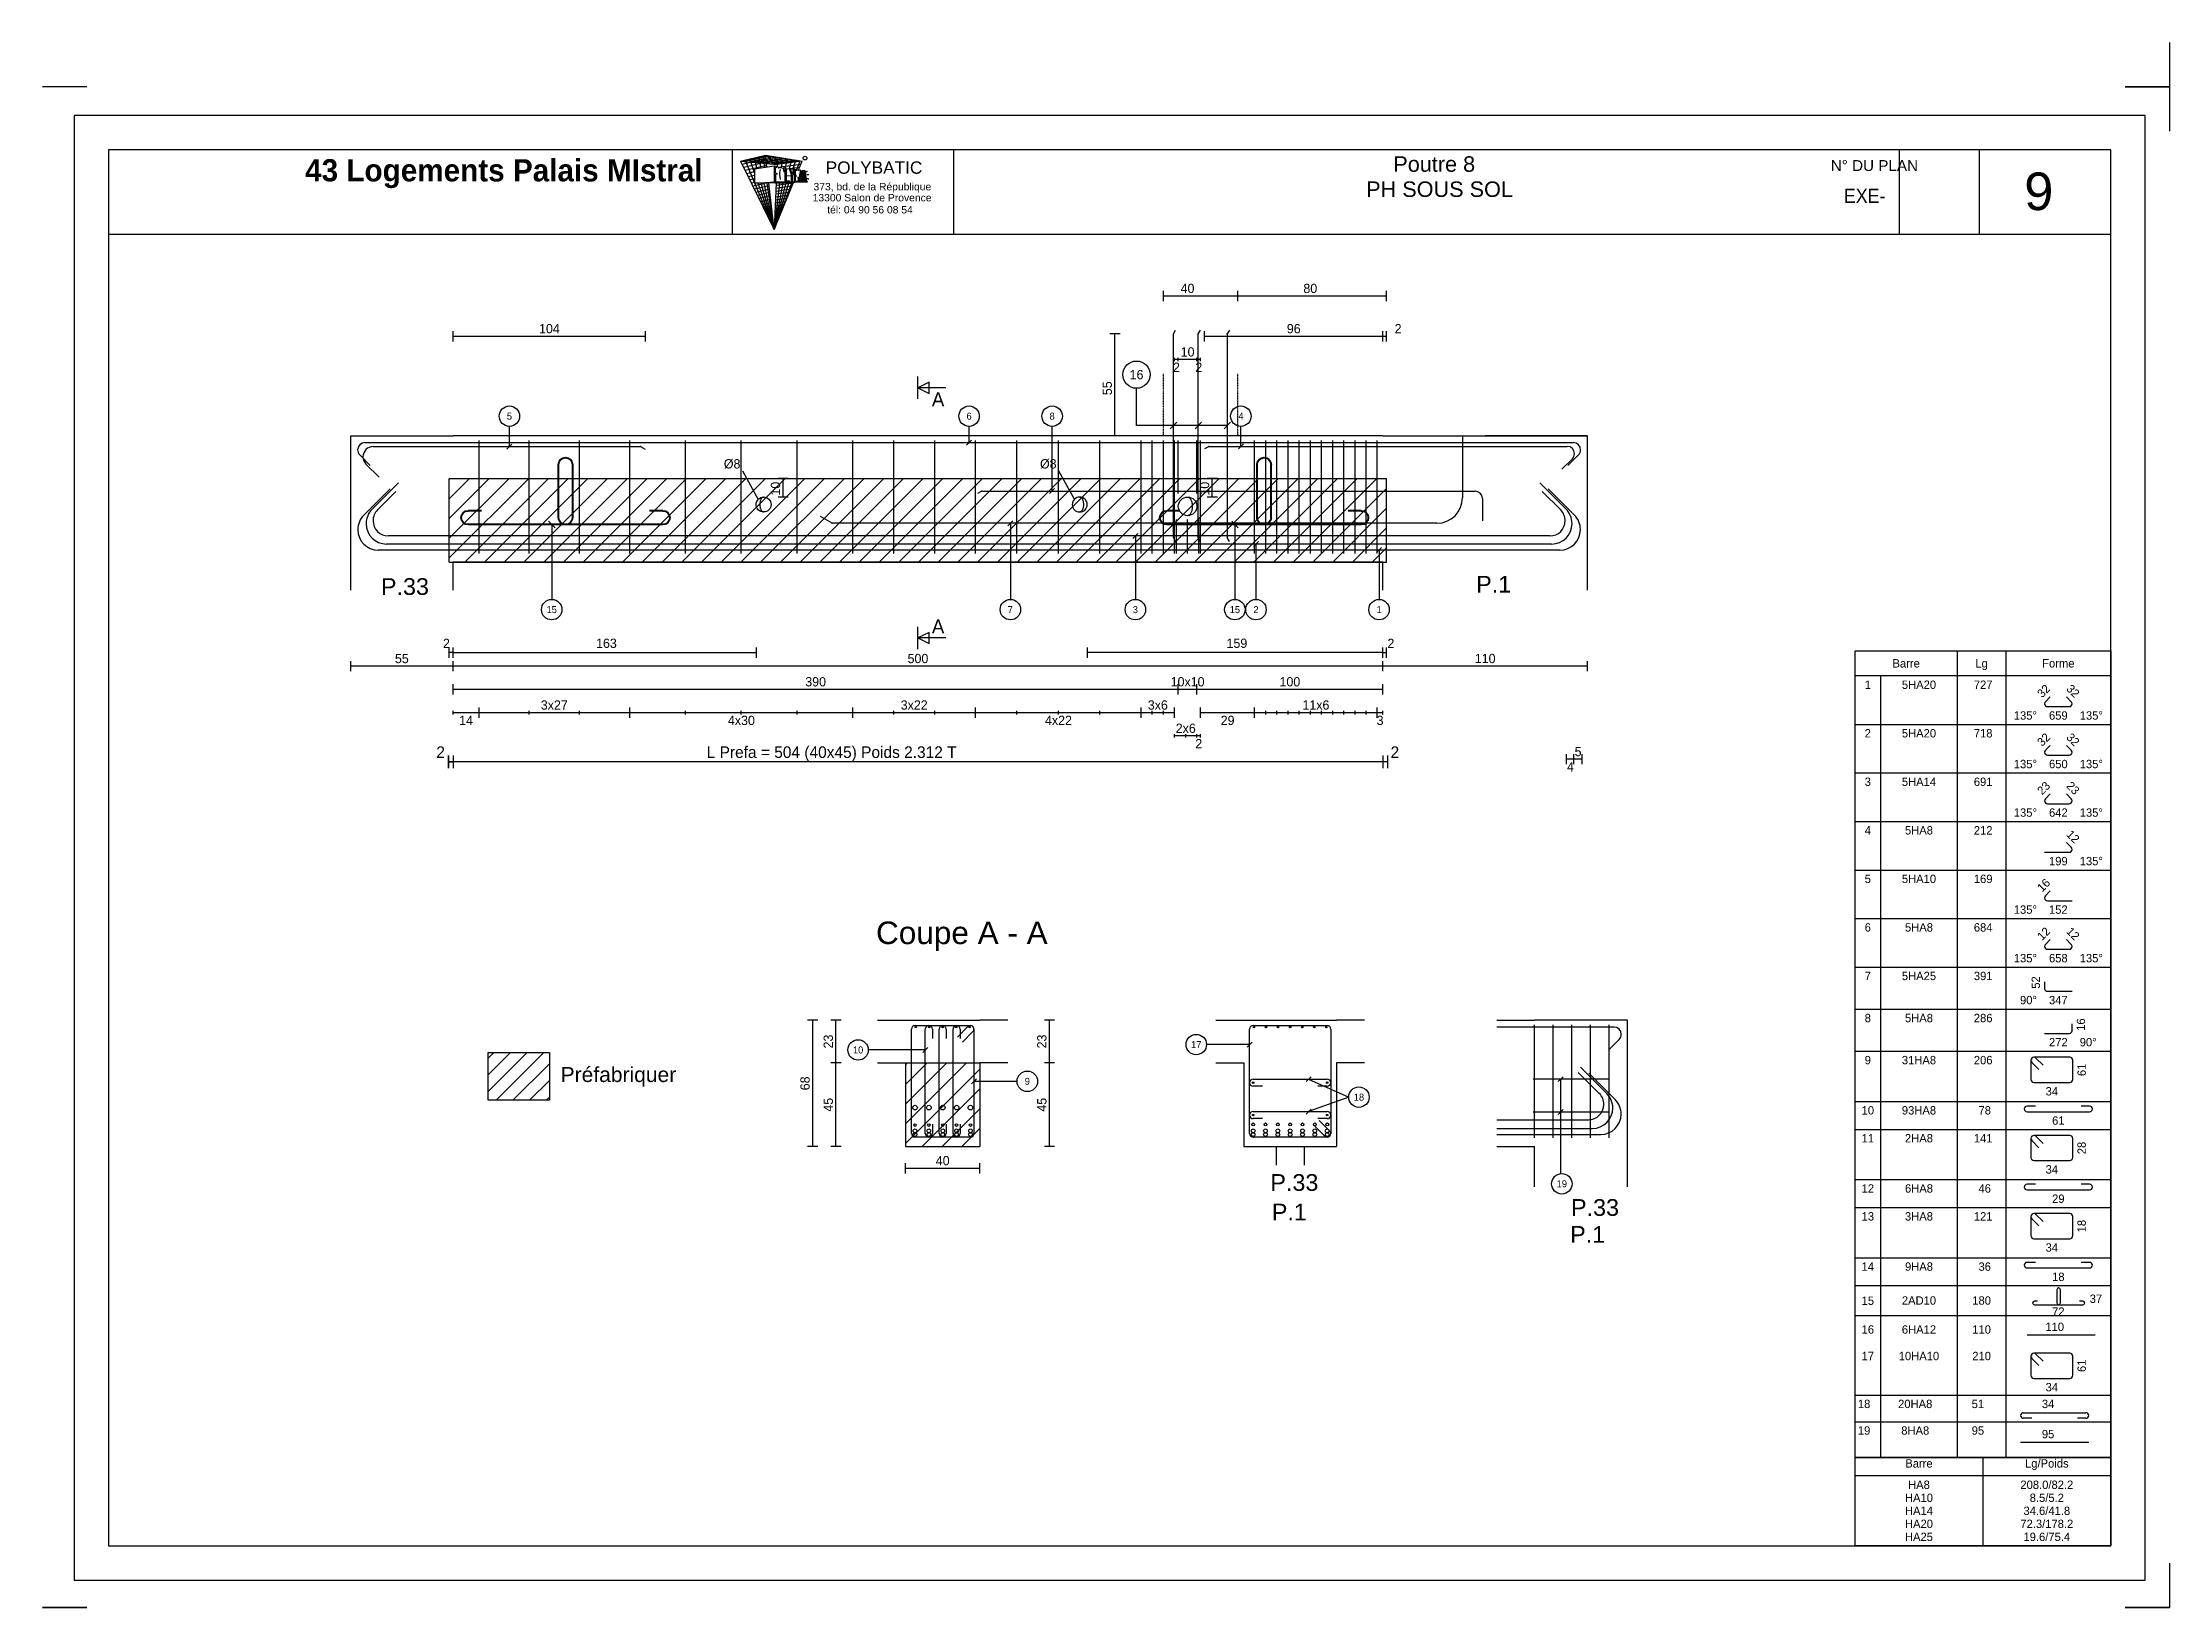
# Model space of a CAD drawing. Extents: x -12912 to 27386, y 1818 to 8189.
# Drawn here: x -2402 to -1258, y 3169 to 4010 of the extents above; entities that cross this region are included whole.
import ezdxf
from ezdxf.enums import TextEntityAlignment as Align

# ---------------------------------------------------------------- set-up
doc = ezdxf.new("R2010")
doc.units = 0
doc.header["$MEASUREMENT"] = 0
for name, pattern in [('CONTINUE', [0]), ('HIDDEN2', [0.1875, 0.125, -0.0625]), ('MEDIUM_DASH', [0.5, 0.35, -0.15])]:
    doc.linetypes.add(name, pattern=pattern)
doc.layers.get('0').update_dxf_attribs({"linetype": 'CONTINUOUS'})
for name, color, linetype in [('1', 7, 'CONTINUOUS'), ('104', 7, 'CONTINUOUS'), ('173', 7, 'CONTINUOUS'), ('5', 7, 'CONTINUOUS'), ('6', 7, 'CONTINUOUS'), ('7', 7, 'CONTINUOUS'), ('GO-CARTOUCHE', 7, 'CONTINUOUS'), ('GO-TEXTE', 9, 'CONTINUOUS'), ('PYC-HACHURE', 7, 'CONTINUOUS'), ('RDC COFFRAGE', 7, 'CONTINUOUS')]:
    doc.layers.add(name, color=color, linetype=linetype)
doc.layers.add('PYC- HACHURES', color=7, linetype='CONTINUOUS', lineweight=18)
doc.styles.add('ARIAL', font='ARIAL.TTF')
doc.styles.add('TEXTEBA', font='ARIAL.TTF')

msp = doc.modelspace()

# ---------------------------------------------------------------- texts
at = {"style": 'ARIAL'}
for s, p in [('P.33', (-2220.025, 3722.24)), ('P.1', (-1631.125, 3723.483)), ('P.33', (-1741.793, 3401.843)), ('P.1', (-1740.996, 3385.963)), ('P.33', (-1580.117, 3388.412)), ('P.1', (-1580.604, 3373.959))]:
    msp.add_text(s, height=8.9847, dxfattribs=at).set_placement(p, align=Align.TOP_LEFT)
for s, height, p in [('Coupe A - A', 12.12935, (-1907.678, 3531.59)), ('Préfabriquer', 8.08623, (-2092.334, 3455.4))]:
    msp.add_text(s, height=height, dxfattribs=at).set_placement(p, align=Align.MIDDLE_CENTER)
at = {"layer": '104', "color": 104}
msp.add_text('A', height=7.5, dxfattribs=at).set_placement((-1923.789, 3822.122), align=Align.TOP_LEFT)
msp.add_text('A', height=7.5, dxfattribs=at).set_placement((-1923.789, 3692.549))
at = {"layer": '173', "color": 173}
for s, p in [('Barre', (-1399.92, 3676.458)), ('Lg', (-1359.357, 3676.458)), ('Forme', (-1318.107, 3676.458)), ('Barre', (-1393.045, 3246.344)), ('Lg/Poids', (-1324.295, 3246.344))]:
    msp.add_text(s, height=4.5, dxfattribs=at).set_placement(p, align=Align.MIDDLE_CENTER)
for s, p in [('1', (-1420.545, 3667.208)), ('5HA20', (-1393.045, 3667.208)), (' 727', (-1359.357, 3667.208)), ('659', (-1318.107, 3650.669)), ('2', (-1420.545, 3641.116)), ('5HA20', (-1393.045, 3641.116)), (' 718', (-1359.357, 3641.116)), ('3', (-1420.545, 3615.023)), ('5HA14', (-1393.045, 3615.023)), (' 691', (-1359.357, 3615.023)), ('650', (-1318.107, 3624.576)), ('642', (-1318.107, 3598.484)), ('4', (-1420.545, 3588.931)), ('5HA8', (-1393.045, 3588.931)), (' 212', (-1359.357, 3588.931)), ('199', (-1318.107, 3572.392)), ('5', (-1420.545, 3562.839)), ('5HA10', (-1393.045, 3562.839)), (' 169', (-1359.357, 3562.839)), ('152', (-1318.107, 3546.299)), ('6', (-1420.545, 3536.746)), ('5HA8', (-1393.045, 3536.746)), (' 684', (-1359.357, 3536.746)), ('658', (-1318.107, 3520.207)), ('7', (-1420.545, 3510.654)), ('5HA25', (-1393.045, 3510.654)), (' 391', (-1359.357, 3510.654)), ('8', (-1420.545, 3488.026)), ('5HA8', (-1393.045, 3488.026)), (' 286', (-1359.357, 3488.026)), ('347', (-1318.107, 3497.661)), ('9', (-1420.545, 3465.399)), ('31HA8', (-1393.045, 3465.399)), (' 206', (-1359.357, 3465.399)), ('272', (-1318.107, 3475.034)), ('34', (-1321.607, 3448.649)), ('10', (-1420.545, 3438.399)), ('93HA8', (-1393.045, 3438.399)), ('  78', (-1359.357, 3438.399)), ('61', (-1318.107, 3432.899)), ('11', (-1420.545, 3423.399)), ('2HA8', (-1393.045, 3423.399)), (' 141', (-1359.357, 3423.399)), ('34', (-1321.607, 3406.649)), ('12', (-1420.545, 3396.399)), ('6HA8', (-1393.045, 3396.399)), ('  46', (-1359.357, 3396.399)), ('29', (-1318.107, 3390.899)), ('13', (-1420.545, 3381.399)), ('3HA8', (-1393.045, 3381.399)), (' 121', (-1359.357, 3381.399)), ('34', (-1321.607, 3364.649)), ('14', (-1420.545, 3354.399)), ('9HA8', (-1393.045, 3354.399)), ('  36', (-1359.357, 3354.399)), ('18', (-1318.107, 3348.899)), ('15', (-1420.545, 3336.06)), ('2AD10', (-1393.045, 3336.169)), ('180', (-1359.357, 3336.169)), ('72', (-1318.107, 3330.191)), ('37', (-1297.899, 3337.106)), ('16', (-1420.545, 3320.567)), ('6HA12', (-1393.045, 3320.567)), ('110', (-1359.357, 3320.567)), ('110', (-1320.058, 3321.988)), ('17', (-1420.545, 3306.314)), ('10HA10', (-1393.045, 3306.314)), ('210', (-1359.357, 3306.314)), ('34', (-1321.607, 3289.564)), ('18', (-1422.551, 3280.569)), ('20HA8', (-1395.051, 3280.569)), ('51', (-1361.364, 3280.569)), ('34', (-1323.614, 3280.569)), ('19', (-1422.551, 3266.266)), ('8HA8', (-1395.051, 3266.266)), ('95', (-1361.364, 3266.266)), ('95', (-1323.614, 3264.353)), ('HA8', (-1393.045, 3237.094)), ('208.0/82.2', (-1324.295, 3237.094)), ('HA10', (-1393.045, 3230.094)), ('8.5/5.2', (-1324.295, 3230.094)), ('HA14', (-1393.045, 3223.094)), ('HA20', (-1393.045, 3216.094)), ('72.3/178.2', (-1324.295, 3216.094)), ('34.6/41.8', (-1324.295, 3223.094)), ('HA25', (-1393.045, 3209.094)), ('19.6/75.4', (-1324.295, 3209.094))]:
    msp.add_text(s, height=4.5, dxfattribs=at).set_placement(p, align=Align.TOP_CENTER)
for s, rotation, p in [('32', 45, (-1326.791, 3657.609)), ('32', 45, (-1326.791, 3631.517)), ('23', 45, (-1326.791, 3605.424)), ('16', 45, (-1326.791, 3553.24)), ('12', 45, (-1326.791, 3527.147)), ('52', 90, (-1327.982, 3501.519))]:
    msp.add_text(s, height=4.5, rotation=rotation, dxfattribs=at).set_placement(p)
for s, p in [('32', (-1309.423, 3657.609)), ('32', (-1309.423, 3631.517)), ('23', (-1309.423, 3605.424)), ('12', (-1309.423, 3579.332)), ('12', (-1309.423, 3527.147))]:
    msp.add_text(s, height=4.5, rotation=315, dxfattribs=at).set_placement(p, align=Align.RIGHT)
for s, p in [('135°', (-1329.607, 3650.669)), ('135°', (-1329.607, 3624.576)), ('135°', (-1329.607, 3598.484)), ('135°', (-1329.607, 3546.299)), ('135°', (-1329.607, 3520.207)), ('90°', (-1329.607, 3497.661))]:
    msp.add_text(s, height=4.5, dxfattribs=at).set_placement(p, align=Align.TOP_RIGHT)
for s, p in [('135°', (-1306.607, 3650.669)), ('135°', (-1306.607, 3624.576)), ('135°', (-1306.607, 3598.484)), ('135°', (-1306.607, 3572.392)), ('135°', (-1306.607, 3520.207)), ('90°', (-1306.607, 3475.034))]:
    msp.add_text(s, height=4.5, dxfattribs=at).set_placement(p, align=Align.TOP_LEFT)
msp.add_text('16', height=4.5, rotation=90, dxfattribs=at).set_placement((-1308.232, 3478.891), align=Align.TOP_LEFT)
for s, p in [('61', (-1307.832, 3457.899)), ('28', (-1307.832, 3415.899)), ('18', (-1307.832, 3373.899)), ('61', (-1307.832, 3298.814))]:
    msp.add_text(s, height=4.5, rotation=90, dxfattribs=at).set_placement(p, align=Align.TOP_CENTER)
at = {"layer": '5', "color": 5}
for s, p in [('40', (-1786.334, 3875.514)), ('80', (-1720.322, 3875.514)), ('104', (-2129.453, 3853.886)), ('96', (-1729.219, 3853.886)), ('2', (-1673.126, 3853.886)), ('10', (-1786.297, 3841.386)), ('55', (-2208.787, 3676.553)), ('500', (-1931.283, 3676.553)), ('110', (-1626.297, 3676.553)), ('390', (-1986.297, 3664.053)), ('10x10', (-1786.297, 3664.053)), ('100', (-1731.297, 3664.053)), ('3x27', (-2126.834, 3651.553)), ('3x22', (-1933.3, 3651.553)), ('3x6', (-1802.3, 3651.553)), ('11x6', (-1717.3, 3651.553)), ('2x6', (-1787.287, 3639.053)), ('5', (-1576.337, 3626.553)), ('40', (-1917.966, 3406.606))]:
    msp.add_text(s, height=5, dxfattribs=at).set_placement(p, align=Align.CENTER)
for s, p in [('2', (-1792.287, 3838.118)), ('2', (-1780.287, 3838.118)), ('14', (-2174.243, 3648.285)), ('4x30', (-2026.226, 3648.285)), ('4x22', (-1855.729, 3648.285)), ('29', (-1764.787, 3648.285)), ('3', (-1682.8, 3648.285)), ('2', (-1780.287, 3635.785)), ('4', (-1580.472, 3623.285))]:
    msp.add_text(s, height=5, dxfattribs=at).set_placement(p, align=Align.TOP_CENTER)
for s, p in [('55', (-1827.012, 3824.338)), ('10', (-2005.395, 3770.336)), ('10', (-1774.677, 3770.336)), ('23', (-1977.016, 3473.138)), ('23', (-1862.183, 3473.138)), ('68', (-1989.516, 3450.638)), ('45', (-1977.016, 3439.138)), ('45', (-1862.183, 3439.138))]:
    msp.add_text(s, height=5, rotation=90, dxfattribs=at).set_placement(p, align=Align.CENTER)
at = {"layer": '5', "color": 5, "char_height": 5}
for s, insert, attachment_point in [('Ø8', (-2035.656, 3786.22), 1), ('Ø8', (-1865.656, 3786.22), 1), ('2', (-2184.837, 3687.201), 5), ('163', (-2098.783, 3687.201), 5), ('159', (-1759.783, 3687.201), 5), ('2', (-1677.004, 3687.201), 5)]:
    msp.add_mtext(s, dxfattribs=dict(at, insert=insert, attachment_point=attachment_point))
at = {"layer": '6', "color": 6}
for s, height, p in [('16', 5, (-1813.76, 3831.657)), ('5', 3.75, (-2150.946, 3809.336)), ('6', 3.75, (-1903.786, 3809.336)), ('8', 3.75, (-1859.146, 3809.336)), ('4', 3.75, (-1757.567, 3809.336)), ('15', 3.75, (-2128.22, 3705.336)), ('7', 3.75, (-1881.647, 3705.336)), ('3', 3.75, (-1814.384, 3705.336)), ('15', 3.75, (-1760.885, 3705.336)), ('2', 3.75, (-1749.536, 3705.336)), ('1', 3.75, (-1683.319, 3705.336)), ('10', 3.75, (-1963.466, 3468.598)), ('17', 3.75, (-1781.644, 3471.503)), ('9', 3.75, (-1872.466, 3451.738)), ('18', 3.75, (-1694.17, 3443.24)), ('19', 3.75, (-1585.072, 3396.664))]:
    msp.add_text(s, height=height, dxfattribs=at).set_placement(p, align=Align.MIDDLE_CENTER)
at = {"layer": 'GO-CARTOUCHE', "color": 9, "style": 'TEXTEBA'}
for s, p in [('373, bd. de la République', (-1987.443, 3930.752)), ('13300 Salon de Provence', (-1987.908, 3924.793)), ('tél: 04 90 56 08 54', (-1980.08, 3918.321))]:
    msp.add_text(s, height=3.97727, dxfattribs=at).set_placement(p)
at = {"layer": 'GO-CARTOUCHE', "color": 2, "style": 'TEXTEBA'}
msp.add_text('9', height=20.199, dxfattribs=at).set_placement((-1336.444, 3920.129))
at = {"layer": 'GO-CARTOUCHE', "color": 2, "style": 'TEXTEBA', "width": 0.9}
msp.add_text('EXE-', height=7.6364, dxfattribs=at).set_placement((-1422.22, 3923.962), align=Align.CENTER)
at = {"layer": 'GO-CARTOUCHE', "insert": (-2153.94, 3939.685), "char_height": 11.93182, "attachment_point": 5}
msp.add_mtext('{\\Fbold|c0;43 Logements Palais MIstral}', dxfattribs=at)
at = {"layer": 'GO-TEXTE', "color": 3, "style": 'TEXTEBA'}
msp.add_text('POLYBATIC', height=6.6288, dxfattribs=at).set_placement((-1954.898, 3942.972), align=Align.MIDDLE)
at = {"layer": 'GO-TEXTE', "color": 2, "style": 'TEXTEBA'}
for s, height, p in [('Poutre 8', 8.3314, (-1675.678, 3940.709)), ('PH SOUS SOL', 8.33139, (-1690.27, 3927.196))]:
    msp.add_text(s, height=height, dxfattribs=at).set_placement(p)
at = {"layer": 'GO-TEXTE', "style": 'TEXTEBA'}
msp.add_text('N° DU PLAN', height=5.8564, dxfattribs=at).set_placement((-1416.997, 3941.134), align=Align.CENTER)
at = {"layer": 'PYC-HACHURE'}
for s, height, p in [('2', 6.222, (-2187.952, 3625.59)), ('L Prefa = 504 (40x45) Poids 2.312 T', 6.22222, (-1977.688, 3625.59)), ('2', 6.222, (-1674.83, 3625.59))]:
    msp.add_text(s, height=height, dxfattribs=at).set_placement(p, align=Align.CENTER)

# ---------------------------------------------------------------- blocks, each defined once
blk = doc.blocks.new('A$C20507BFC')
at = {"layer": 'RDC COFFRAGE', "color": 5, "linetype": 'CONTINUE', "lineweight": 40, "ltscale": 0.01}
for points in [[(56, 36.1), (56, 36.1)], [(52.3, 32.3), (52.3, 3.7)], [(59.7, 3.7), (59.7, 32.3)], [(0, 3.7), (0, 3.7)], [(10.8, 7.5), (3.7, 7.5)], [(108.3, 7.5), (101.2, 7.5)], [(112, 3.7), (112, 3.7)], [(3.7, 0), (56, 0)], [(56, 0), (108.3, 0)]]:
    blk.add_lwpolyline(points, dxfattribs=at)
for centre, start, end in [((56, 32.3), 90, 180), ((56, 32.3), 0, 90), ((3.7, 3.7), 90, 180), ((3.7, 3.7), 180, 270), ((56, 3.7), 180, 270), ((56, 3.7), 270, 0), ((108.3, 3.7), 0, 90), ((108.3, 3.7), 270, 0)]:
    blk.add_arc(centre, 3.75, start, end, dxfattribs=at)
blk = doc.blocks.new('A$C2346579C')
at = {"layer": '173', "color": 173}
for points in [[(0, 1.9), (0, 1.9)], [(1.9, 3.8), (41.7, 3.8)], [(43.6, 1.9), (43.6, 1.9)], [(6.9, 0), (1.9, 0)], [(41.7, 0), (36.7, 0)]]:
    blk.add_lwpolyline(points, dxfattribs=at)
for centre, start, end in [((1.9, 1.9), 90, 180), ((1.9, 1.9), 180, 270), ((41.7, 1.9), 0, 90), ((41.7, 1.9), 270, 0)]:
    blk.add_arc(centre, 1.9, start, end, dxfattribs=at)
blk = doc.blocks.new('A$C5E66155F')
at = {"layer": '7', "color": 7}
for points in [[(2.1, 5.2), (2, 4.8)], [(2, 4.8), (2, 4.4)], [(2, 4.4), (2, 4)], [(2, 4), (2, 3.6)], [(2, 3.6), (2, 3.2)], [(2, 3.2), (2.1, 2.8)], [(2.2, 5.5), (2.1, 5.2)], [(2.1, 2.8), (2.2, 2.5)], [(2.3, 6.2), (2.2, 5.9)], [(2.2, 5.9), (2.2, 5.5)], [(2.2, 2.5), (2.2, 2.1)], [(2.2, 2.1), (2.3, 1.8)], [(2.5, 6.5), (2.3, 6.2)], [(2.3, 1.8), (2.5, 1.5)], [(2.6, 6.8), (2.5, 6.5)], [(2.5, 1.5), (2.6, 1.2)], [(2.7, 7.1), (2.6, 6.8)], [(2.6, 1.2), (2.7, 0.9)], [(2.9, 7.3), (2.7, 7.1)], [(2.7, 0.9), (2.9, 0.7)], [(3.1, 7.5), (2.9, 7.3)], [(2.9, 0.7), (3.1, 0.5)], [(3.2, 7.7), (3.1, 7.5)], [(3.1, 0.5), (3.2, 0.3)], [(3.4, 7.8), (3.2, 7.7)], [(3.2, 0.3), (3.4, 0.2)], [(3.6, 7.9), (3.4, 7.8)], [(3.4, 0.2), (3.6, 0.1)], [(3.8, 8), (3.6, 7.9)], [(3.6, 0.1), (3.8, 0)], [(4, 8), (3.8, 8)], [(3.8, 0), (4, 0)]]:
    blk.add_lwpolyline(points, dxfattribs=at)
blk.add_circle((4, 4), 4, dxfattribs=at)

# ---------------------------------------------------------------- hatches: boundary and pattern name
at = {"layer": 'PYC- HACHURES', "lineweight": 15}
h = msp.add_hatch(dxfattribs=at)
h.set_pattern_fill('ANSI31', color=104, scale=60, style=0)
h.set_pattern_definition([(45, (-5127.81, 3206.894), (-5.303301, 5.303301), [])])
h.paths.add_polyline_path([(-1679.283, 3775.836), (-2183.283, 3775.836), (-2183.283, 3730.836), (-1679.283, 3730.836)])
h = msp.add_hatch(dxfattribs=at)
h.set_pattern_fill('ANSI31', color=104, scale=2, style=0)
h.set_pattern_definition([(45, (-1957.056, 4899.808), (-4.490128, 4.490128), [])])
h.paths.add_polyline_path([(-2129.45, 3467.235), (-2162.371, 3467.235), (-2162.371, 3441.583), (-2129.45, 3441.583)])
h = msp.add_hatch(dxfattribs=at)
h.set_pattern_fill('ANSI31', color=104, scale=60, style=0)
h.set_pattern_definition([(45, (-5086.992, 3122.379), (-5.3033, 5.3033), [])])
h.paths.add_polyline_path([(-1897.966, 3461.638), (-1937.966, 3461.638), (-1937.966, 3416.638), (-1897.966, 3416.638)])

# ---------------------------------------------------------------- linework, layer by layer
for p, q in [((-1258.353, 4010.196), (-1258.353, 3986.389)), ((-1258.353, 4010.196), (-1258.353, 3986.389)), ((-2378.183, 3986.389), (-2401.99, 3986.389)), ((-1282.161, 3986.389), (-1258.353, 3986.389)), ((-1258.353, 3986.389), (-1282.161, 3986.389)), ((-1282.161, 3986.389), (-1258.353, 3986.389)), ((-1258.353, 3986.389), (-1282.161, 3986.389)), ((-1282.161, 3986.389), (-1258.353, 3986.389)), ((-1282.161, 3986.389), (-1258.353, 3986.389)), ((-1258.353, 3986.389), (-1282.161, 3986.389)), ((-1282.161, 3986.389), (-1258.353, 3986.389)), ((-1258.353, 3986.389), (-1282.161, 3986.389)), ((-1282.161, 3986.389), (-1258.353, 3986.389)), ((-1282.161, 3986.389), (-1258.353, 3986.389)), ((-1258.353, 3986.389), (-1282.161, 3986.389)), ((-1282.161, 3986.389), (-1258.353, 3986.389)), ((-1258.353, 3986.389), (-1282.161, 3986.389)), ((-1282.161, 3986.389), (-1258.353, 3986.389)), ((-1282.161, 3986.389), (-1258.353, 3986.389)), ((-1258.353, 3986.389), (-1282.161, 3986.389)), ((-1282.161, 3986.389), (-1258.353, 3986.389)), ((-1258.353, 3986.389), (-1282.161, 3986.389)), ((-1282.161, 3986.389), (-1258.353, 3986.389)), ((-1282.161, 3986.389), (-1258.353, 3986.389)), ((-1258.353, 3986.389), (-1282.161, 3986.389)), ((-1282.161, 3986.389), (-1258.353, 3986.389)), ((-1258.353, 3986.389), (-1282.161, 3986.389)), ((-1282.161, 3986.389), (-1258.353, 3986.389)), ((-1282.161, 3986.389), (-1258.353, 3986.389)), ((-1258.353, 3986.389), (-1282.161, 3986.389)), ((-1282.161, 3986.389), (-1258.353, 3986.389)), ((-1258.353, 3986.389), (-1282.161, 3986.389)), ((-1282.161, 3986.389), (-1258.353, 3986.389)), ((-1282.161, 3986.389), (-1258.353, 3986.389)), ((-1282.161, 3986.389), (-1258.353, 3986.389)), ((-1258.353, 3986.389), (-1282.161, 3986.389)), ((-1282.161, 3986.389), (-1258.353, 3986.389)), ((-1258.353, 3986.389), (-1282.161, 3986.389)), ((-1282.161, 3986.389), (-1258.353, 3986.389)), ((-1282.161, 3986.389), (-1258.353, 3986.389)), ((-1258.353, 3986.389), (-1282.161, 3986.389)), ((-1282.161, 3986.389), (-1258.353, 3986.389)), ((-1258.353, 3986.389), (-1282.161, 3986.389)), ((-1282.161, 3986.389), (-1258.353, 3986.389)), ((-1282.161, 3986.389), (-1258.353, 3986.389)), ((-1258.353, 3986.389), (-1282.161, 3986.389)), ((-1282.161, 3986.389), (-1258.353, 3986.389)), ((-1258.353, 3986.389), (-1282.161, 3986.389)), ((-1282.161, 3986.389), (-1258.353, 3986.389)), ((-1282.161, 3986.389), (-1258.353, 3986.389)), ((-1258.353, 3986.389), (-1282.161, 3986.389)), ((-1282.161, 3986.389), (-1258.353, 3986.389)), ((-1258.353, 3986.389), (-1282.161, 3986.389)), ((-1282.161, 3986.389), (-1258.353, 3986.389)), ((-1282.161, 3986.389), (-1258.353, 3986.389)), ((-1258.353, 3986.389), (-1282.161, 3986.389)), ((-1282.161, 3986.389), (-1258.353, 3986.389)), ((-1258.353, 3986.389), (-1282.161, 3986.389)), ((-1282.161, 3986.389), (-1258.353, 3986.389)), ((-1282.161, 3986.389), (-1258.353, 3986.389)), ((-1258.353, 3986.389), (-1282.161, 3986.389)), ((-1282.161, 3986.389), (-1258.353, 3986.389)), ((-1258.353, 3986.389), (-1282.161, 3986.389)), ((-1282.161, 3986.389), (-1258.353, 3986.389)), ((-1282.161, 3986.389), (-1258.353, 3986.389)), ((-1258.353, 3986.389), (-1258.353, 3962.582)), ((-1258.353, 3986.389), (-1258.353, 3962.582)), ((-1258.353, 3986.389), (-1258.353, 3962.582)), ((-1258.353, 3986.389), (-1258.353, 3962.582)), ((-1258.353, 3986.389), (-1258.353, 3962.582)), ((-1258.353, 3986.389), (-1258.353, 3962.582)), ((-1258.353, 3986.389), (-1258.353, 3962.582)), ((-1258.353, 3986.389), (-1258.353, 3962.582)), ((-1258.353, 3986.389), (-1258.353, 3962.582)), ((-1258.353, 3986.389), (-1258.353, 3962.582)), ((-1258.353, 3192.696), (-1258.353, 3168.889)), ((-1258.353, 3192.696), (-1258.353, 3168.889)), ((-2378.183, 3168.889), (-2401.99, 3168.889)), ((-2401.99, 3168.889), (-2378.183, 3168.889)), ((-2378.183, 3168.889), (-2401.99, 3168.889)), ((-2401.99, 3168.889), (-2378.183, 3168.889)), ((-2378.183, 3168.889), (-2401.99, 3168.889)), ((-2378.183, 3168.889), (-2401.99, 3168.889)), ((-2401.99, 3168.889), (-2378.183, 3168.889)), ((-2378.183, 3168.889), (-2401.99, 3168.889)), ((-2401.99, 3168.889), (-2378.183, 3168.889)), ((-2378.183, 3168.889), (-2401.99, 3168.889)), ((-2378.183, 3168.889), (-2401.99, 3168.889)), ((-2401.99, 3168.889), (-2378.183, 3168.889)), ((-2378.183, 3168.889), (-2401.99, 3168.889)), ((-2401.99, 3168.889), (-2378.183, 3168.889)), ((-2378.183, 3168.889), (-2401.99, 3168.889)), ((-2378.183, 3168.889), (-2401.99, 3168.889)), ((-1282.161, 3168.889), (-1258.353, 3168.889)), ((-1258.353, 3168.889), (-1282.161, 3168.889)), ((-1282.161, 3168.889), (-1258.353, 3168.889)), ((-1258.353, 3168.889), (-1282.161, 3168.889)), ((-1282.161, 3168.889), (-1258.353, 3168.889)), ((-1282.161, 3168.889), (-1258.353, 3168.889)), ((-1258.353, 3168.889), (-1282.161, 3168.889)), ((-1282.161, 3168.889), (-1258.353, 3168.889)), ((-1258.353, 3168.889), (-1282.161, 3168.889)), ((-1282.161, 3168.889), (-1258.353, 3168.889)), ((-1282.161, 3168.889), (-1258.353, 3168.889)), ((-1258.353, 3168.889), (-1282.161, 3168.889)), ((-1282.161, 3168.889), (-1258.353, 3168.889)), ((-1258.353, 3168.889), (-1282.161, 3168.889)), ((-1282.161, 3168.889), (-1258.353, 3168.889)), ((-1282.161, 3168.889), (-1258.353, 3168.889))]:
    msp.add_line(p, q)
at = {"color": 7, "linetype": 'Continuous'}
for p, q in [((-1738.625, 3416.638), (-1738.625, 3406.666)), ((-1723.663, 3416.638), (-1723.663, 3406.666))]:
    msp.add_line(p, q, dxfattribs=at)
at = {"layer": '1', "color": 1}
for points in [[(-1638.483, 3798.836), (-1638.483, 3765.536)], [(-1791.283, 3767.836), (-1791.283, 3796.336)], [(-1781.283, 3767.836), (-1781.283, 3796.336)], [(-2229.262, 3756.114), (-2215.12, 3770.256)], [(-2224.762, 3759.364), (-2210.62, 3773.506)], [(-2221.882, 3758.934), (-2211.982, 3768.833)], [(-1899.083, 3767.889), (-1897.098, 3769.036)], [(-1897.098, 3769.036), (-1631.683, 3769.036)], [(-1627.783, 3765.136), (-1627.783, 3753.136)], [(-1596.947, 3773.506), (-1582.805, 3759.364)], [(-1595.585, 3768.833), (-1585.685, 3758.934)], [(-1592.447, 3770.256), (-1578.305, 3756.114)], [(-2227.983, 3751.586), (-2227.983, 3751.586)], [(-2224.283, 3753.136), (-2224.283, 3753.136)], [(-1977.453, 3751.786), (-1983.658, 3755.368)], [(-1652.233, 3751.786), (-1977.453, 3751.786)], [(-1792.283, 3735.536), (-1792.283, 3753.836)], [(-1786.283, 3735.536), (-1786.283, 3753.836)], [(-1780.283, 3735.536), (-1780.283, 3753.836)], [(-1583.283, 3753.136), (-1583.283, 3753.136)], [(-1579.583, 3751.586), (-1579.583, 3751.586)], [(-2232.483, 3748.336), (-2232.483, 3748.336)], [(-1590.583, 3740.586), (-2216.983, 3740.586)], [(-1591.483, 3744.936), (-2216.083, 3744.936)], [(-1575.083, 3748.336), (-1575.083, 3748.336)], [(-1586.083, 3737.336), (-2221.483, 3737.336)], [(-1564.913, 3445.207), (-1576.227, 3456.521)], [(-1560.904, 3445.166), (-1575.046, 3459.309)], [(-1556.404, 3441.916), (-1570.546, 3456.059)], [(-1620.041, 3431.038), (-1570.782, 3431.038)], [(-1562.482, 3439.338), (-1562.482, 3439.338)], [(-1557.682, 3437.388), (-1557.682, 3437.388)], [(-1553.182, 3434.138), (-1553.182, 3434.138)], [(-1620.041, 3426.388), (-1568.682, 3426.388)], [(-1620.041, 3423.138), (-1564.182, 3423.138)]]:
    msp.add_lwpolyline(points, dxfattribs=at)
for centre, radius in [((-1932.866, 3437.588), 1.25), ((-1925.416, 3437.588), 1.25), ((-1917.966, 3437.588), 1.25), ((-1910.516, 3437.588), 1.25), ((-1903.066, 3437.588), 1.25), ((-1932.866, 3425.138), 1), ((-1932.866, 3423.138), 1), ((-1932.866, 3428.238), 0.7), ((-1925.416, 3425.138), 1), ((-1925.416, 3423.138), 1), ((-1925.416, 3428.238), 0.7), ((-1917.966, 3425.138), 1), ((-1917.966, 3423.138), 1), ((-1917.966, 3428.238), 0.7), ((-1910.516, 3425.138), 1), ((-1910.516, 3423.138), 1), ((-1910.516, 3428.238), 0.7), ((-1903.066, 3425.138), 1), ((-1903.066, 3423.138), 1), ((-1903.066, 3428.238), 0.7), ((-1751.044, 3425.138), 1), ((-1751.044, 3423.138), 1), ((-1751.044, 3428.538), 0.8), ((-1744.41, 3425.138), 1), ((-1744.41, 3423.138), 1), ((-1744.41, 3428.538), 0.8), ((-1737.777, 3425.138), 1), ((-1737.777, 3423.138), 1), ((-1737.777, 3428.538), 0.8), ((-1731.144, 3425.138), 1), ((-1731.144, 3423.138), 1), ((-1731.144, 3428.538), 0.8), ((-1724.51, 3425.138), 1), ((-1724.51, 3423.138), 1), ((-1724.51, 3428.538), 0.8), ((-1717.877, 3425.138), 1), ((-1717.877, 3423.138), 1), ((-1717.877, 3428.538), 0.8), ((-1711.244, 3425.138), 1), ((-1711.244, 3423.138), 1), ((-1711.244, 3428.538), 0.8)]:
    msp.add_circle(centre, radius, dxfattribs=at)
for centre, radius, start, end in [((-1652.233, 3765.536), 13.75, 270, 0), ((-1631.683, 3765.136), 3.9, 0, 90), ((-2221.483, 3748.336), 11, 135, 180), ((-2216.983, 3751.586), 11, 135, 180), ((-2216.983, 3751.586), 11, 180, 270), ((-2216.083, 3753.136), 8.2, 135, 180), ((-2216.083, 3753.136), 8.2, 180, 270), ((-1591.483, 3753.136), 8.2, 270, 0), ((-1590.583, 3751.586), 11, 270, 0), ((-1591.483, 3753.136), 8.2, 0, 45), ((-1590.583, 3751.586), 11, 0, 45), ((-1586.083, 3748.336), 11, 0, 45), ((-2221.483, 3748.336), 11, 180, 270), ((-1586.083, 3748.336), 11, 270, 0), ((-1570.782, 3439.338), 8.3, 0, 45), ((-1568.682, 3437.388), 11, 0, 45), ((-1570.782, 3439.338), 8.3, 270, 0), ((-1568.682, 3437.388), 11, 270, 0), ((-1564.182, 3434.138), 11, 270, 0), ((-1564.182, 3434.138), 11, 0, 45)]:
    msp.add_arc(centre, radius, start, end, dxfattribs=at)
for p in [(-1897.098, 3769.036), (-1977.453, 3751.786)]:
    msp.add_point(p, dxfattribs=at)
at = {"layer": '104', "color": 104}
for points in [[(-1792.729, 3742.036), (-1793.875, 3744.021), (-1793.875, 3853.65), (-1792.729, 3855.636)], [(-1779.378, 3742.036), (-1780.525, 3744.021), (-1780.525, 3853.65), (-1779.378, 3855.636)], [(-1763.791, 3855.636), (-1764.937, 3853.65)], [(-1764.937, 3853.65), (-1764.937, 3744.021)], [(-1931.283, 3818.586), (-1931.283, 3830.586)], [(-1916.283, 3824.586), (-1931.283, 3824.586)], [(-1763.791, 3742.036), (-1764.937, 3744.021)], [(-1931.283, 3684.086), (-1931.283, 3696.086)], [(-1916.283, 3690.086), (-1931.283, 3690.086)]]:
    msp.add_lwpolyline(points, dxfattribs=at)
for points in [[(-1931.283, 3824.586), (-1925.283, 3821.586), (-1925.283, 3827.586), (-1931.283, 3824.586)], [(-1931.283, 3690.086), (-1925.283, 3687.086), (-1925.283, 3693.086), (-1931.283, 3690.086)]]:
    msp.add_lwpolyline(points, close=True, dxfattribs=at)
msp.add_point((-1764.937, 3853.65), dxfattribs=at)
at = {"layer": '173', "color": 173}
for p, q in [((-1560.238, 3452.927), (-1600.458, 3452.927)), ((-1560.238, 3435.238), (-1600.458, 3435.238))]:
    msp.add_line(p, q, dxfattribs=at)
for points in [[(-2232.583, 3791.236), (-2232.583, 3791.236)], [(-2225.784, 3782.821), (-2231.441, 3788.478)], [(-2228.683, 3795.136), (-1578.883, 3795.136)], [(-2167.283, 3735.536), (-2167.283, 3796.336)], [(-2140.283, 3735.536), (-2140.283, 3796.336)], [(-2113.283, 3735.536), (-2113.283, 3796.336)], [(-2086.283, 3735.536), (-2086.283, 3796.336)], [(-2056.283, 3735.536), (-2056.283, 3796.336)], [(-2026.283, 3735.536), (-2026.283, 3796.336)], [(-1996.283, 3735.536), (-1996.283, 3796.336)], [(-1966.283, 3735.536), (-1966.283, 3796.336)], [(-1944.283, 3735.536), (-1944.283, 3796.336)], [(-1922.283, 3735.536), (-1922.283, 3796.336)], [(-1900.283, 3735.536), (-1900.283, 3796.336)], [(-1878.033, 3735.536), (-1878.033, 3796.336)], [(-1855.783, 3735.536), (-1855.783, 3796.336)], [(-1833.533, 3735.536), (-1833.533, 3796.336)], [(-1811.283, 3735.536), (-1811.283, 3796.336)], [(-1805.283, 3735.536), (-1805.283, 3796.336)], [(-1799.283, 3735.536), (-1799.283, 3796.336)], [(-1793.283, 3735.536), (-1793.283, 3796.336)], [(-1779.283, 3735.536), (-1779.283, 3796.336)], [(-1750.283, 3735.536), (-1750.283, 3796.336)], [(-1744.283, 3735.536), (-1744.283, 3796.336)], [(-1738.283, 3735.536), (-1738.283, 3796.336)], [(-1732.283, 3735.536), (-1732.283, 3796.336)], [(-1726.283, 3735.536), (-1726.283, 3796.336)], [(-1720.283, 3735.536), (-1720.283, 3796.336)], [(-1714.283, 3735.536), (-1714.283, 3796.336)], [(-1708.283, 3735.536), (-1708.283, 3796.336)], [(-1702.283, 3735.536), (-1702.283, 3796.336)], [(-1696.283, 3735.536), (-1696.283, 3796.336)], [(-1690.283, 3735.536), (-1690.283, 3796.336)], [(-1684.283, 3735.536), (-1684.283, 3796.336)], [(-1576.126, 3788.478), (-1581.783, 3782.821)], [(-1574.983, 3791.236), (-1574.983, 3791.236)], [(-1372.42, 3683.208), (-1372.42, 3249.466)], [(-1346.295, 3683.208), (-1346.295, 3249.466)], [(-1289.92, 3669.708), (-1427.42, 3669.708)], [(-1413.67, 3669.708), (-1413.67, 3249.466)], [(-1325.482, 3654.734), (-1325.482, 3654.734)], [(-1322.416, 3658.449), (-1325.024, 3655.841)], [(-1323.917, 3653.169), (-1312.298, 3653.169)], [(-1311.191, 3655.841), (-1313.798, 3658.449)], [(-1310.732, 3654.734), (-1310.732, 3654.734)], [(-1427.42, 3643.616), (-1289.92, 3643.616)], [(-1325.482, 3628.642), (-1325.482, 3628.642)], [(-1322.416, 3632.356), (-1325.024, 3629.749)], [(-1323.917, 3627.076), (-1312.298, 3627.076)], [(-1311.191, 3629.749), (-1313.798, 3632.356)], [(-1310.732, 3628.642), (-1310.732, 3628.642)], [(-1427.42, 3617.523), (-1289.92, 3617.523)], [(-1325.482, 3602.549), (-1325.482, 3602.549)], [(-1322.416, 3606.264), (-1325.024, 3603.656)], [(-1311.191, 3603.656), (-1313.798, 3606.264)], [(-1310.732, 3602.549), (-1310.732, 3602.549)], [(-1427.42, 3591.431), (-1289.92, 3591.431)], [(-1323.917, 3600.984), (-1312.298, 3600.984)], [(-1311.191, 3577.564), (-1313.798, 3580.172)], [(-1325.482, 3574.892), (-1312.298, 3574.892)], [(-1310.732, 3576.457), (-1310.732, 3576.457)], [(-1427.42, 3565.339), (-1289.92, 3565.339)], [(-1325.482, 3550.365), (-1325.482, 3550.365)], [(-1322.416, 3554.079), (-1325.024, 3551.472)], [(-1323.917, 3548.799), (-1310.732, 3548.799)], [(-1427.42, 3539.246), (-1289.92, 3539.246)], [(-1325.482, 3524.273), (-1325.482, 3524.273)], [(-1322.416, 3527.987), (-1325.024, 3525.38)], [(-1323.917, 3522.707), (-1312.298, 3522.707)], [(-1311.191, 3525.38), (-1313.798, 3527.987)], [(-1310.732, 3524.273), (-1310.732, 3524.273)], [(-1427.42, 3513.154), (-1289.92, 3513.154)], [(-1325.482, 3505.207), (-1325.482, 3501.519)], [(-1324.125, 3500.161), (-1310.732, 3500.161)], [(-1427.42, 3490.526), (-1289.92, 3490.526)], [(-1934.766, 3423.638), (-1934.766, 3479.838)], [(-1932.866, 3481.738), (-1903.066, 3481.738)], [(-1927.316, 3423.638), (-1927.316, 3479.838)], [(-1925.416, 3481.738), (-1925.416, 3481.738)], [(-1923.516, 3479.838), (-1923.516, 3474.838)], [(-1919.866, 3423.638), (-1919.866, 3479.838)], [(-1917.966, 3481.738), (-1917.966, 3481.738)], [(-1916.066, 3479.838), (-1916.066, 3474.838)], [(-1912.416, 3423.638), (-1912.416, 3479.838)], [(-1910.516, 3481.738), (-1910.516, 3481.738)], [(-1910.066, 3475.525), (-1904.409, 3481.182)], [(-1908.616, 3479.838), (-1908.616, 3474.838)], [(-1901.722, 3478.495), (-1907.379, 3472.838)], [(-1903.066, 3481.738), (-1903.066, 3481.738)], [(-1901.166, 3479.838), (-1901.166, 3423.638)], [(-1901.166, 3479.838), (-1901.166, 3479.838)], [(-1752.944, 3423.638), (-1752.944, 3479.838)], [(-1751.044, 3481.738), (-1711.244, 3481.738)], [(-1744.41, 3481.738), (-1744.41, 3481.738)], [(-1737.777, 3481.738), (-1737.777, 3481.738)], [(-1731.144, 3481.738), (-1731.144, 3481.738)], [(-1724.51, 3481.738), (-1724.51, 3481.738)], [(-1717.877, 3481.738), (-1717.877, 3481.738)], [(-1711.244, 3481.738), (-1711.244, 3481.738)], [(-1709.344, 3479.838), (-1709.344, 3423.638)], [(-1709.344, 3479.838), (-1709.344, 3479.838)], [(-1556.982, 3480.938), (-1620.041, 3480.938)], [(-1599.682, 3421.338), (-1599.682, 3482.138)], [(-1589.682, 3421.338), (-1589.682, 3482.138)], [(-1579.682, 3421.338), (-1579.682, 3482.138)], [(-1569.682, 3421.338), (-1569.682, 3482.138)], [(-1559.682, 3421.338), (-1559.682, 3482.138)], [(-1553.082, 3477.038), (-1553.082, 3477.038)], [(-1325.482, 3477.534), (-1312.09, 3477.534)], [(-1310.732, 3478.891), (-1310.732, 3482.579)], [(-1559.882, 3468.624), (-1554.225, 3474.281)], [(-1427.42, 3467.899), (-1289.92, 3467.899)], [(-1332.882, 3463.029), (-1332.882, 3452.769)], [(-1332.882, 3463.029), (-1332.882, 3463.029)], [(-1332.408, 3461.883), (-1328.589, 3458.065)], [(-1331.262, 3464.649), (-1331.262, 3464.649)], [(-1311.952, 3464.649), (-1331.262, 3464.649)], [(-1326.298, 3460.356), (-1330.117, 3464.174)], [(-1310.332, 3452.769), (-1310.332, 3463.029)], [(-1331.262, 3451.149), (-1311.952, 3451.149)], [(-1752.27, 3441.949), (-1752.27, 3441.949)], [(-1427.42, 3440.899), (-1289.92, 3440.899)], [(-1336.429, 3436.899), (-1336.429, 3436.899)], [(-1330.429, 3438.399), (-1334.929, 3438.399)], [(-1334.929, 3435.399), (-1301.285, 3435.399)], [(-1301.285, 3438.399), (-1305.785, 3438.399)], [(-1299.785, 3436.899), (-1299.785, 3436.899)], [(-1903.066, 3421.738), (-1932.866, 3421.738)], [(-1925.416, 3421.738), (-1925.416, 3421.738)], [(-1923.516, 3428.638), (-1923.516, 3423.638)], [(-1917.966, 3421.738), (-1917.966, 3421.738)], [(-1916.066, 3428.638), (-1916.066, 3423.638)], [(-1910.516, 3421.738), (-1910.516, 3421.738)], [(-1908.616, 3428.638), (-1908.616, 3423.638)], [(-1711.244, 3421.738), (-1751.044, 3421.738)], [(-1744.41, 3421.738), (-1744.41, 3421.738)], [(-1737.777, 3421.738), (-1737.777, 3421.738)], [(-1731.144, 3421.738), (-1731.144, 3421.738)], [(-1724.51, 3421.738), (-1724.51, 3421.738)], [(-1718.244, 3427.952), (-1712.587, 3422.295)], [(-1717.877, 3421.738), (-1717.877, 3421.738)], [(-1709.9, 3424.982), (-1715.557, 3430.639)], [(-1427.42, 3425.899), (-1289.92, 3425.899)], [(-1332.882, 3421.029), (-1332.882, 3410.769)], [(-1332.882, 3421.029), (-1332.882, 3421.029)], [(-1332.408, 3419.883), (-1328.589, 3416.065)], [(-1331.262, 3422.649), (-1331.262, 3422.649)], [(-1311.952, 3422.649), (-1331.262, 3422.649)], [(-1326.298, 3418.356), (-1330.117, 3422.174)], [(-1310.332, 3410.769), (-1310.332, 3421.029)], [(-1331.262, 3409.149), (-1311.952, 3409.149)], [(-1427.42, 3398.899), (-1289.92, 3398.899)], [(-1336.429, 3394.899), (-1336.429, 3394.899)], [(-1330.429, 3396.399), (-1334.929, 3396.399)], [(-1334.929, 3393.399), (-1301.285, 3393.399)], [(-1301.285, 3396.399), (-1305.785, 3396.399)], [(-1299.785, 3394.899), (-1299.785, 3394.899)], [(-1427.42, 3383.899), (-1289.92, 3383.899)], [(-1332.882, 3379.029), (-1332.882, 3368.769)], [(-1332.882, 3379.029), (-1332.882, 3379.029)], [(-1332.408, 3377.883), (-1328.589, 3374.065)], [(-1331.262, 3380.649), (-1331.262, 3380.649)], [(-1311.952, 3380.649), (-1331.262, 3380.649)], [(-1326.298, 3376.356), (-1330.117, 3380.174)], [(-1310.332, 3368.769), (-1310.332, 3379.029)], [(-1331.262, 3367.149), (-1311.952, 3367.149)], [(-1427.42, 3356.899), (-1289.92, 3356.899)], [(-1336.429, 3352.899), (-1336.429, 3352.899)], [(-1330.429, 3354.399), (-1334.929, 3354.399)], [(-1334.929, 3351.399), (-1301.285, 3351.399)], [(-1301.285, 3354.399), (-1305.785, 3354.399)], [(-1299.785, 3352.899), (-1299.785, 3352.899)], [(-1427.42, 3341.899), (-1289.92, 3341.899)], [(-1318.867, 3339.727), (-1318.867, 3332.587)], [(-1316.994, 3332.587), (-1316.994, 3339.727)], [(-1331.931, 3332.587), (-1331.931, 3332.587)], [(-1329.222, 3333.524), (-1330.994, 3333.524)], [(-1330.994, 3331.651), (-1317.931, 3331.651)], [(-1317.931, 3331.651), (-1304.868, 3331.651)], [(-1304.868, 3333.524), (-1306.64, 3333.524)], [(-1303.931, 3332.587), (-1303.931, 3332.587)], [(-1427.42, 3325.922), (-1289.92, 3325.922)], [(-1334.88, 3315.401), (-1298.236, 3315.401)], [(-1331.262, 3305.564), (-1331.262, 3305.564)], [(-1311.952, 3305.564), (-1331.262, 3305.564)], [(-1332.882, 3303.944), (-1332.882, 3293.684)], [(-1332.882, 3303.944), (-1332.882, 3303.944)], [(-1332.408, 3302.799), (-1328.589, 3298.98)], [(-1326.298, 3301.271), (-1330.117, 3305.09)], [(-1310.332, 3293.684), (-1310.332, 3303.944)], [(-1427.42, 3283.069), (-1289.92, 3283.069)], [(-1331.262, 3292.064), (-1311.952, 3292.064)], [(-1338.436, 3272.069), (-1338.436, 3272.069)], [(-1336.936, 3273.569), (-1303.292, 3273.569)], [(-1301.792, 3272.069), (-1301.792, 3272.069)], [(-1427.42, 3268.766), (-1289.92, 3268.766)], [(-1332.436, 3270.569), (-1336.936, 3270.569)], [(-1303.292, 3270.569), (-1307.792, 3270.569)], [(-1358.67, 3249.466), (-1358.67, 3202.094)], [(-1338.436, 3257.766), (-1301.792, 3257.766)], [(-1289.92, 3239.594), (-1427.42, 3239.594)]]:
    msp.add_lwpolyline(points, dxfattribs=at)
for points in [[(-1427.42, 3683.208), (-1289.92, 3683.208), (-1289.92, 3249.466), (-1427.42, 3249.466), (-1427.42, 3683.208)], [(-1427.42, 3249.466), (-1289.92, 3249.466), (-1289.92, 3202.094), (-1427.42, 3202.094), (-1427.42, 3249.466)]]:
    msp.add_lwpolyline(points, close=True, dxfattribs=at)
for centre in [(-1932.466, 3480.938), (-1925.216, 3480.938), (-1917.966, 3480.938), (-1910.716, 3480.938), (-1903.466, 3480.938), (-1750.644, 3480.938), (-1744.144, 3480.938), (-1737.644, 3480.938), (-1731.144, 3480.938), (-1724.644, 3480.938), (-1718.144, 3480.938), (-1711.644, 3480.938), (-1751.044, 3451.012), (-1711.253, 3451.012), (-1751.044, 3433.574), (-1711.253, 3433.574)]:
    msp.add_circle(centre, 0.4, dxfattribs=at)
for centre, radius, start, end in [((-2228.683, 3791.236), 3.9, 90, 180), ((-2228.683, 3791.236), 3.9, 180, 225), ((-1578.883, 3791.236), 3.9, 0, 90), ((-1578.883, 3791.236), 3.9, 315, 0), ((-1323.917, 3654.734), 1.566, 135, 180), ((-1323.917, 3654.734), 1.566, 180, 270), ((-1312.298, 3654.734), 1.566, 270, 0), ((-1312.298, 3654.734), 1.566, 0, 45), ((-1323.917, 3628.642), 1.566, 135, 180), ((-1323.917, 3628.642), 1.566, 180, 270), ((-1312.298, 3628.642), 1.566, 270, 0), ((-1312.298, 3628.642), 1.566, 0, 45), ((-1323.917, 3602.549), 1.566, 135, 180), ((-1323.917, 3602.549), 1.566, 180, 270), ((-1312.298, 3602.549), 1.566, 270, 0), ((-1312.298, 3602.549), 1.566, 0, 45), ((-1312.298, 3576.457), 1.566, 270, 0), ((-1312.298, 3576.457), 1.566, 0, 45), ((-1323.917, 3550.365), 1.566, 135, 180), ((-1323.917, 3550.365), 1.566, 180, 270), ((-1323.917, 3524.273), 1.566, 135, 180), ((-1323.917, 3524.273), 1.566, 180, 270), ((-1312.298, 3524.273), 1.566, 270, 0), ((-1312.298, 3524.273), 1.566, 0, 45), ((-1324.125, 3501.519), 1.358, 180, 270), ((-1932.866, 3479.838), 1.9, 90, 180), ((-1925.416, 3479.838), 1.9, 90, 180), ((-1925.416, 3479.838), 1.9, 0, 90), ((-1917.966, 3479.838), 1.9, 90, 180), ((-1917.966, 3479.838), 1.9, 0, 90), ((-1910.516, 3479.838), 1.9, 90, 180), ((-1910.516, 3479.838), 1.9, 0, 90), ((-1903.066, 3479.838), 1.9, 90, 135), ((-1903.066, 3479.838), 1.9, 0, 90), ((-1903.066, 3479.838), 1.9, 315, 0), ((-1751.044, 3479.838), 1.9, 90, 180), ((-1711.244, 3479.838), 1.9, 0, 90), ((-1556.982, 3477.038), 3.9, 0, 90), ((-1556.982, 3477.038), 3.9, 315, 0), ((-1312.09, 3478.891), 1.358, 270, 0), ((-1331.262, 3463.029), 1.62, 90, 180), ((-1331.262, 3463.029), 1.62, 180, 225), ((-1331.262, 3463.029), 1.62, 45, 90), ((-1311.952, 3463.029), 1.62, 0, 90), ((-1331.262, 3452.769), 1.62, 180, 270), ((-1311.952, 3452.769), 1.62, 270, 0), ((-1334.929, 3436.899), 1.5, 90, 180), ((-1334.929, 3436.899), 1.5, 180, 270), ((-1301.285, 3436.899), 1.5, 0, 90), ((-1301.285, 3436.899), 1.5, 270, 0), ((-1932.866, 3423.638), 1.9, 180, 270), ((-1925.416, 3423.638), 1.9, 180, 270), ((-1925.416, 3423.638), 1.9, 270, 0), ((-1917.966, 3423.638), 1.9, 180, 270), ((-1917.966, 3423.638), 1.9, 270, 0), ((-1910.516, 3423.638), 1.9, 180, 270), ((-1910.516, 3423.638), 1.9, 270, 0), ((-1903.066, 3423.638), 1.9, 270, 0), ((-1751.044, 3423.638), 1.9, 180, 270), ((-1711.244, 3423.638), 1.9, 225, 270), ((-1711.244, 3423.638), 1.9, 270, 0), ((-1711.244, 3423.638), 1.9, 0, 45), ((-1331.262, 3421.029), 1.62, 90, 180), ((-1331.262, 3421.029), 1.62, 180, 225), ((-1331.262, 3421.029), 1.62, 45, 90), ((-1311.952, 3421.029), 1.62, 0, 90), ((-1331.262, 3410.769), 1.62, 180, 270), ((-1311.952, 3410.769), 1.62, 270, 0), ((-1334.929, 3394.899), 1.5, 90, 180), ((-1334.929, 3394.899), 1.5, 180, 270), ((-1301.285, 3394.899), 1.5, 0, 90), ((-1301.285, 3394.899), 1.5, 270, 0), ((-1331.262, 3379.029), 1.62, 90, 180), ((-1331.262, 3379.029), 1.62, 180, 225), ((-1331.262, 3379.029), 1.62, 45, 90), ((-1311.952, 3379.029), 1.62, 0, 90), ((-1331.262, 3368.769), 1.62, 180, 270), ((-1311.952, 3368.769), 1.62, 270, 0), ((-1334.929, 3352.899), 1.5, 90, 180), ((-1334.929, 3352.899), 1.5, 180, 270), ((-1301.285, 3352.899), 1.5, 0, 90), ((-1301.285, 3352.899), 1.5, 270, 0), ((-1317.932, 3339.727), 0.937, 90, 180), ((-1317.932, 3339.727), 0.937, 0, 90), ((-1330.994, 3332.587), 0.937, 90, 180), ((-1330.994, 3332.587), 0.937, 180, 270), ((-1317.931, 3332.587), 0.937, 180, 270), ((-1317.931, 3332.587), 0.937, 270, 0), ((-1304.868, 3332.587), 0.937, 0, 90), ((-1304.868, 3332.587), 0.937, 270, 0), ((-1331.262, 3303.944), 1.62, 90, 180), ((-1331.262, 3303.944), 1.62, 45, 90), ((-1311.952, 3303.944), 1.62, 0, 90), ((-1331.262, 3303.944), 1.62, 180, 225), ((-1331.262, 3293.684), 1.62, 180, 270), ((-1311.952, 3293.684), 1.62, 270, 0), ((-1336.936, 3272.069), 1.5, 90, 180), ((-1336.936, 3272.069), 1.5, 180, 270), ((-1303.292, 3272.069), 1.5, 0, 90), ((-1303.292, 3272.069), 1.5, 270, 0)]:
    msp.add_arc(centre, radius, start, end, dxfattribs=at)
at = {"layer": '5', "color": 5}
for p, q in [((-2025.685, 3779.961), (-2017.197, 3764.576)), ((-1855.685, 3779.961), (-1847.197, 3764.576)), ((-2018.283, 3684.942), (-2018.283, 3679.442)), ((-1840.283, 3684.942), (-1840.283, 3679.442)), ((-2181.283, 3682.192), (-2183.283, 3682.192)), ((-2181.283, 3682.192), (-2018.283, 3682.192)), ((-1681.283, 3682.192), (-1840.283, 3682.192)), ((-1681.283, 3682.192), (-1679.283, 3682.192))]:
    msp.add_line(p, q, dxfattribs=at)
for points in [[(-1799.283, 3871.13), (-1799.283, 3876.63)], [(-1759.283, 3873.88), (-1799.283, 3873.88)], [(-1759.283, 3871.13), (-1759.283, 3876.63)], [(-1679.283, 3873.88), (-1759.283, 3873.88)], [(-1679.283, 3871.13), (-1679.283, 3876.63)], [(-2181.283, 3849.502), (-2181.283, 3855.002)], [(-2077.703, 3849.502), (-2077.703, 3855.002)], [(-1777.148, 3849.502), (-1777.148, 3855.002)], [(-1681.283, 3849.502), (-1681.283, 3855.002)], [(-1679.283, 3849.502), (-1679.283, 3855.002)], [(-2077.703, 3852.252), (-2181.283, 3852.252)], [(-1822.628, 3853.65), (-1828.128, 3853.65)], [(-1825.378, 3798.836), (-1825.378, 3853.65)], [(-1679.283, 3852.252), (-1777.148, 3852.252)], [(-1793.283, 3838.836), (-1793.283, 3840.669)], [(-1791.283, 3839.752), (-1793.283, 3839.752)], [(-1791.283, 3838.836), (-1791.283, 3840.669)], [(-1781.283, 3839.752), (-1791.283, 3839.752)], [(-1781.283, 3838.836), (-1781.283, 3840.669)], [(-1779.283, 3839.752), (-1781.283, 3839.752)], [(-1779.283, 3838.836), (-1779.283, 3840.669)], [(-1822.628, 3798.836), (-1828.128, 3798.836)], [(-2229.683, 3787.486), (-2229.683, 3787.486)], [(-2224.183, 3792.986), (-2080.435, 3792.986)], [(-2080.435, 3792.986), (-2077.953, 3791.553)], [(-1776.948, 3791.939), (-1774.962, 3793.086)], [(-1774.962, 3793.086), (-1582.183, 3793.086)], [(-1579.426, 3786.428), (-1585.083, 3780.771)], [(-1578.283, 3789.186), (-1578.283, 3789.186)], [(-2221.001, 3776.525), (-2228.073, 3783.597)], [(-2001.004, 3775.836), (-2006.504, 3775.836)], [(-2003.754, 3765.836), (-2003.754, 3775.836)], [(-1770.286, 3775.836), (-1775.786, 3775.836)], [(-1773.036, 3765.836), (-1773.036, 3775.836)], [(-2001.004, 3765.836), (-2006.504, 3765.836)], [(-1770.286, 3765.836), (-1775.786, 3765.836)], [(-2183.283, 3679.442), (-2183.283, 3684.942)], [(-2181.283, 3679.442), (-2181.283, 3684.942)], [(-1681.283, 3679.442), (-1681.283, 3684.942)], [(-1679.283, 3679.442), (-1679.283, 3684.942)], [(-2236.283, 3672.169), (-2236.283, 3677.669)], [(-2181.283, 3674.919), (-2236.283, 3674.919)], [(-2181.283, 3672.169), (-2181.283, 3677.669)], [(-1681.283, 3674.919), (-2181.283, 3674.919)], [(-1681.283, 3672.169), (-1681.283, 3677.669)], [(-1571.283, 3674.919), (-1681.283, 3674.919)], [(-1571.283, 3672.169), (-1571.283, 3677.669)], [(-2181.283, 3659.669), (-2181.283, 3665.169)], [(-1791.283, 3662.419), (-2181.283, 3662.419)], [(-1791.283, 3659.669), (-1791.283, 3665.169)], [(-1781.283, 3662.419), (-1791.283, 3662.419)], [(-1781.283, 3659.669), (-1781.283, 3665.169)], [(-1681.283, 3662.419), (-1781.283, 3662.419)], [(-1681.283, 3659.669), (-1681.283, 3665.169)], [(-2181.283, 3649.002), (-2181.283, 3650.836)], [(-2167.283, 3649.919), (-2181.283, 3649.919)], [(-2167.283, 3647.169), (-2167.283, 3652.669)], [(-2167.283, 3649.002), (-2167.283, 3650.836)], [(-2140.283, 3649.919), (-2167.283, 3649.919)], [(-2086.283, 3649.919), (-2167.283, 3649.919)], [(-2140.283, 3649.002), (-2140.283, 3650.836)], [(-2113.283, 3649.919), (-2140.283, 3649.919)], [(-2113.283, 3649.002), (-2113.283, 3650.836)], [(-2086.283, 3649.919), (-2113.283, 3649.919)], [(-2086.283, 3647.169), (-2086.283, 3652.669)], [(-2086.283, 3649.002), (-2086.283, 3650.836)], [(-2056.283, 3649.919), (-2086.283, 3649.919)], [(-1966.283, 3649.919), (-2086.283, 3649.919)], [(-2056.283, 3649.002), (-2056.283, 3650.836)], [(-2026.283, 3649.919), (-2056.283, 3649.919)], [(-2026.283, 3649.002), (-2026.283, 3650.836)], [(-1996.283, 3649.919), (-2026.283, 3649.919)], [(-1996.283, 3649.002), (-1996.283, 3650.836)], [(-1966.283, 3649.919), (-1996.283, 3649.919)], [(-1966.283, 3647.169), (-1966.283, 3652.669)], [(-1966.283, 3649.002), (-1966.283, 3650.836)], [(-1944.283, 3649.919), (-1966.283, 3649.919)], [(-1900.283, 3649.919), (-1966.283, 3649.919)], [(-1944.283, 3649.002), (-1944.283, 3650.836)], [(-1922.283, 3649.919), (-1944.283, 3649.919)], [(-1922.283, 3649.002), (-1922.283, 3650.836)], [(-1900.283, 3649.919), (-1922.283, 3649.919)], [(-1900.283, 3647.169), (-1900.283, 3652.669)], [(-1900.283, 3649.002), (-1900.283, 3650.836)], [(-1878.033, 3649.919), (-1900.283, 3649.919)], [(-1811.283, 3649.919), (-1900.283, 3649.919)], [(-1878.033, 3649.002), (-1878.033, 3650.836)], [(-1855.783, 3649.919), (-1878.033, 3649.919)], [(-1855.783, 3649.002), (-1855.783, 3650.836)], [(-1833.533, 3649.919), (-1855.783, 3649.919)], [(-1833.533, 3649.002), (-1833.533, 3650.836)], [(-1811.283, 3649.919), (-1833.533, 3649.919)], [(-1811.283, 3647.169), (-1811.283, 3652.669)], [(-1811.283, 3649.002), (-1811.283, 3650.836)], [(-1805.283, 3649.919), (-1811.283, 3649.919)], [(-1793.283, 3649.919), (-1811.283, 3649.919)], [(-1805.283, 3649.002), (-1805.283, 3650.836)], [(-1799.283, 3649.919), (-1805.283, 3649.919)], [(-1799.283, 3649.002), (-1799.283, 3650.836)], [(-1793.283, 3649.919), (-1799.283, 3649.919)], [(-1793.283, 3647.169), (-1793.283, 3652.669)], [(-1793.283, 3649.002), (-1793.283, 3650.836)], [(-1779.283, 3647.169), (-1779.283, 3652.669)], [(-1779.283, 3649.002), (-1779.283, 3650.836)], [(-1750.283, 3649.919), (-1779.283, 3649.919)], [(-1750.283, 3647.169), (-1750.283, 3652.669)], [(-1750.283, 3649.002), (-1750.283, 3650.836)], [(-1744.283, 3649.919), (-1750.283, 3649.919)], [(-1684.283, 3649.919), (-1750.283, 3649.919)], [(-1744.283, 3649.002), (-1744.283, 3650.836)], [(-1738.283, 3649.919), (-1744.283, 3649.919)], [(-1738.283, 3649.002), (-1738.283, 3650.836)], [(-1732.283, 3649.919), (-1738.283, 3649.919)], [(-1732.283, 3649.002), (-1732.283, 3650.836)], [(-1726.283, 3649.919), (-1732.283, 3649.919)], [(-1726.283, 3649.002), (-1726.283, 3650.836)], [(-1720.283, 3649.919), (-1726.283, 3649.919)], [(-1720.283, 3649.002), (-1720.283, 3650.836)], [(-1714.283, 3649.919), (-1720.283, 3649.919)], [(-1714.283, 3649.002), (-1714.283, 3650.836)], [(-1708.283, 3649.919), (-1714.283, 3649.919)], [(-1708.283, 3649.002), (-1708.283, 3650.836)], [(-1702.283, 3649.919), (-1708.283, 3649.919)], [(-1702.283, 3649.002), (-1702.283, 3650.836)], [(-1696.283, 3649.919), (-1702.283, 3649.919)], [(-1696.283, 3649.002), (-1696.283, 3650.836)], [(-1690.283, 3649.919), (-1696.283, 3649.919)], [(-1690.283, 3649.002), (-1690.283, 3650.836)], [(-1684.283, 3649.919), (-1690.283, 3649.919)], [(-1684.283, 3647.169), (-1684.283, 3652.669)], [(-1684.283, 3649.002), (-1684.283, 3650.836)], [(-1681.283, 3649.919), (-1684.283, 3649.919)], [(-1681.283, 3649.002), (-1681.283, 3650.836)], [(-1793.283, 3636.502), (-1793.283, 3638.336)], [(-1781.283, 3637.419), (-1793.283, 3637.419)], [(-1787.283, 3637.419), (-1793.283, 3637.419)], [(-1787.283, 3636.502), (-1787.283, 3638.336)], [(-1781.283, 3637.419), (-1787.283, 3637.419)], [(-1781.283, 3636.502), (-1781.283, 3638.336)], [(-1779.283, 3637.419), (-1781.283, 3637.419)], [(-1779.283, 3636.502), (-1779.283, 3638.336)], [(-1582.583, 3622.169), (-1582.583, 3627.669)], [(-1578.583, 3622.169), (-1578.583, 3627.669)], [(-1574.083, 3622.169), (-1574.083, 3627.669)], [(-1578.583, 3624.919), (-1582.583, 3624.919)], [(-1574.083, 3624.919), (-1578.583, 3624.919)], [(-1985.132, 3484.638), (-1990.632, 3484.638)], [(-1987.882, 3416.638), (-1987.882, 3484.638)], [(-1972.632, 3484.638), (-1978.132, 3484.638)], [(-1975.382, 3461.638), (-1975.382, 3484.638)], [(-1857.799, 3484.638), (-1863.299, 3484.638)], [(-1860.549, 3461.638), (-1860.549, 3484.638)], [(-1555.982, 3473.288), (-1555.982, 3473.288)], [(-1972.632, 3461.638), (-1978.132, 3461.638)], [(-1975.382, 3416.638), (-1975.382, 3461.638)], [(-1857.799, 3461.638), (-1863.299, 3461.638)], [(-1860.549, 3416.638), (-1860.549, 3461.638)], [(-1985.132, 3416.638), (-1990.632, 3416.638)], [(-1972.632, 3416.638), (-1978.132, 3416.638)], [(-1857.799, 3416.638), (-1863.299, 3416.638)], [(-1937.966, 3402.222), (-1937.966, 3407.722)], [(-1937.966, 3404.972), (-1897.966, 3404.972)], [(-1897.966, 3402.222), (-1897.966, 3407.722)]]:
    msp.add_lwpolyline(points, dxfattribs=at)
for centre, radius, start, end in [((-2224.183, 3787.486), 5.5, 90, 180), ((-2224.183, 3787.486), 5.5, 180, 225), ((-1582.183, 3789.186), 3.9, 0, 90), ((-1582.183, 3789.186), 3.9, 315, 0)]:
    msp.add_arc(centre, radius, start, end, dxfattribs=at)
for p in [(-2080.435, 3792.986), (-1774.962, 3793.086)]:
    msp.add_point(p, dxfattribs=at)
at = {"layer": '6', "color": 6}
for points in [[(-1813.76, 3804.278), (-1813.76, 3824.323)], [(-2150.943, 3792.986), (-2150.943, 3803.836)], [(-1903.783, 3795.136), (-1903.783, 3803.836)], [(-1859.143, 3769.036), (-1859.143, 3803.836)], [(-1764.937, 3804.278), (-1813.76, 3804.278)], [(-1795.643, 3802.51), (-1792.108, 3806.046)], [(-1782.293, 3802.51), (-1778.757, 3806.046)], [(-1766.705, 3802.51), (-1763.169, 3806.046)], [(-1757.651, 3793.086), (-1757.651, 3803.836)], [(-2149.618, 3794.311), (-2152.269, 3791.66)], [(-1902.458, 3796.461), (-1905.109, 3793.81)], [(-1756.325, 3794.411), (-1758.977, 3791.76)], [(-1857.818, 3770.361), (-1860.469, 3767.71)], [(-2126.388, 3749.299), (-2129.923, 3752.834)], [(-1882.904, 3750.46), (-1880.252, 3753.111)], [(-1881.578, 3751.786), (-1881.578, 3710.836)], [(-1759.053, 3749.299), (-1762.588, 3752.834)], [(-2128.208, 3751.067), (-2128.208, 3710.916)], [(-1815.697, 3743.61), (-1813.046, 3746.261)], [(-1814.372, 3744.936), (-1814.372, 3710.836)], [(-1760.873, 3751.067), (-1760.873, 3710.916)], [(-1750.859, 3739.26), (-1748.208, 3741.911)], [(-1749.533, 3740.586), (-1749.533, 3710.836)], [(-1684.675, 3736.01), (-1682.024, 3738.661)], [(-1683.35, 3737.336), (-1683.35, 3710.836)], [(-1927.316, 3468.598), (-1957.966, 3468.598)], [(-1928.642, 3467.272), (-1925.99, 3469.924)], [(-1752.944, 3471.503), (-1776.144, 3471.503)], [(-1754.269, 3470.177), (-1751.618, 3472.829)], [(-1719.938, 3454.238), (-1722.59, 3451.586)], [(-1584.354, 3454.238), (-1587.006, 3451.586)], [(-1899.84, 3453.064), (-1902.492, 3450.412)], [(-1901.166, 3451.738), (-1877.966, 3451.738)], [(-1699.67, 3443.153), (-1721.301, 3435.474)], [(-1721.264, 3452.912), (-1699.67, 3443.153)], [(-1585.68, 3402.13), (-1585.68, 3452.927)], [(-1719.938, 3436.8), (-1722.59, 3434.148)], [(-1584.354, 3436.563), (-1587.006, 3433.912)]]:
    msp.add_lwpolyline(points, dxfattribs=at)
for centre, radius in [((-1813.76, 3831.657), 7.333), ((-2150.943, 3809.336), 5.5), ((-1903.783, 3809.336), 5.5), ((-1859.143, 3809.336), 5.5), ((-1757.651, 3809.336), 5.5), ((-2128.208, 3705.336), 5.5), ((-1881.578, 3705.336), 5.5), ((-1814.372, 3705.336), 5.5), ((-1760.873, 3705.336), 5.5), ((-1749.533, 3705.336), 5.5), ((-1683.35, 3705.336), 5.5), ((-1781.644, 3471.503), 5.5), ((-1963.466, 3468.598), 5.5), ((-1872.466, 3451.738), 5.5), ((-1694.17, 3443.24), 5.5), ((-1585.072, 3396.664), 5.5)]:
    msp.add_circle(centre, radius, dxfattribs=at)
at = {"layer": '7', "color": 7, "linetype": 'MEDIUM_DASH'}
msp.add_line((-1937.966, 3461.638), (-1897.966, 3461.638), dxfattribs=at)
at = {"layer": '7', "color": 7, "linetype": 'HIDDEN2'}
for points in [[(-1799.283, 3798.836), (-1799.283, 3832.028)], [(-1759.283, 3798.836), (-1759.283, 3832.028)]]:
    msp.add_lwpolyline(points, dxfattribs=at)
at = {"layer": '7', "color": 7}
for points in [[(-2236.283, 3798.836), (-2181.283, 3798.836)], [(-2236.283, 3715.836), (-2236.283, 3798.836)], [(-2236.283, 3798.836), (-2208.783, 3798.836)], [(-1681.283, 3798.836), (-2181.283, 3798.836)], [(-1681.283, 3798.836), (-1571.283, 3798.836)], [(-1571.283, 3798.836), (-1626.283, 3798.836)], [(-1571.283, 3715.836), (-1571.283, 3798.836)], [(-1786.283, 3765.836), (-1786.038, 3765.812)], [(-1786.038, 3765.812), (-1785.796, 3765.74)], [(-1785.796, 3765.74), (-1785.558, 3765.62)], [(-1785.558, 3765.62), (-1785.327, 3765.455)], [(-1785.327, 3765.455), (-1785.105, 3765.245)], [(-1785.105, 3765.245), (-1784.895, 3764.993)], [(-1784.895, 3764.993), (-1784.697, 3764.701)], [(-1784.697, 3764.701), (-1784.516, 3764.371)], [(-1784.516, 3764.371), (-1784.351, 3764.008)], [(-1784.351, 3764.008), (-1784.205, 3763.614)], [(-1784.205, 3763.614), (-1784.079, 3763.193)], [(-1784.079, 3763.193), (-1783.974, 3762.749)], [(-1783.974, 3762.749), (-1783.891, 3762.287)], [(-1786.038, 3755.86), (-1786.283, 3755.836)], [(-1785.796, 3755.932), (-1786.038, 3755.86)], [(-1785.558, 3756.051), (-1785.796, 3755.932)], [(-1785.327, 3756.216), (-1785.558, 3756.051)], [(-1785.105, 3756.426), (-1785.327, 3756.216)], [(-1784.895, 3756.678), (-1785.105, 3756.426)], [(-1784.697, 3756.971), (-1784.895, 3756.678)], [(-1784.516, 3757.3), (-1784.697, 3756.971)], [(-1784.351, 3757.664), (-1784.516, 3757.3)], [(-1784.205, 3758.058), (-1784.351, 3757.664)], [(-1784.079, 3758.479), (-1784.205, 3758.058)], [(-1783.974, 3758.922), (-1784.079, 3758.479)], [(-1783.891, 3759.384), (-1783.974, 3758.922)], [(-1783.891, 3762.287), (-1783.832, 3761.811)], [(-1783.832, 3759.86), (-1783.891, 3759.384)], [(-1783.832, 3761.811), (-1783.796, 3761.326)], [(-1783.796, 3760.346), (-1783.832, 3759.86)], [(-1783.796, 3761.326), (-1783.783, 3760.836)], [(-1783.783, 3760.836), (-1783.796, 3760.346)], [(-2236.283, 3715.836), (-2236.283, 3730.836)], [(-1681.283, 3730.836), (-2181.283, 3730.836)], [(-2181.283, 3715.836), (-2181.283, 3730.836)], [(-1681.283, 3715.836), (-1681.283, 3730.836)], [(-1571.283, 3715.836), (-1571.283, 3730.836)], [(-1952.966, 3484.638), (-1937.966, 3484.638)], [(-1937.966, 3484.638), (-1897.966, 3484.638)], [(-1882.966, 3484.638), (-1897.966, 3484.638)], [(-1771.144, 3484.638), (-1756.144, 3484.638)], [(-1756.144, 3484.638), (-1706.144, 3484.638)], [(-1691.144, 3484.638), (-1706.144, 3484.638)], [(-1620.041, 3484.638), (-1599.682, 3484.638)], [(-1549.682, 3484.638), (-1599.682, 3484.638)], [(-1549.682, 3484.638), (-1574.682, 3484.638)], [(-1549.682, 3395.054), (-1549.682, 3484.638)], [(-1952.966, 3461.638), (-1937.966, 3461.638)], [(-1937.966, 3461.638), (-1937.966, 3416.638)], [(-1882.966, 3461.638), (-1897.966, 3461.638)], [(-1897.966, 3461.638), (-1897.966, 3416.638)], [(-1771.144, 3461.638), (-1756.144, 3461.638)], [(-1756.144, 3461.638), (-1756.144, 3416.638)], [(-1691.144, 3461.638), (-1706.144, 3461.638)], [(-1706.144, 3461.638), (-1706.144, 3416.638)], [(-1937.966, 3416.638), (-1897.966, 3416.638)], [(-1756.144, 3416.638), (-1706.144, 3416.638)], [(-1620.041, 3416.638), (-1599.682, 3416.638)], [(-1599.682, 3395.054), (-1599.682, 3416.638)], [(-1549.682, 3395.054), (-1549.682, 3416.638)]]:
    msp.add_lwpolyline(points, dxfattribs=at)
at = {"layer": '7', "color": 7, "linetype": 'Continuous'}
for points in [[(-2183.283, 3730.836), (-1679.283, 3730.836), (-1679.283, 3775.836)], [(-2183.283, 3730.836), (-2183.283, 3775.836)]]:
    msp.add_lwpolyline(points, dxfattribs=at)
at = {"layer": '7', "color": 7, "linetype": 'MEDIUM_DASH'}
msp.add_lwpolyline([(-2183.283, 3775.836), (-1679.283, 3775.836)], dxfattribs=at)
at = {"layer": '7', "color": 7}
msp.add_lwpolyline([(-2162.371, 3467.235), (-2129.45, 3467.235), (-2129.45, 3441.583), (-2162.371, 3441.583)], close=True, dxfattribs=at)
msp.add_circle((-1786.283, 3760.836), 5, dxfattribs=at)
at = {"layer": 'GO-CARTOUCHE', "color": 9, "linetype": 'CONTINUE'}
for p, q in [((-2026.616, 3946.512), (-2013.223, 3949.627)), ((-2026.616, 3946.512), (-2006.993, 3944.643)), ((-2026.616, 3946.512), (-2008.551, 3909.759)), ((-2025.795, 3944.842), (-2013.01, 3947.815)), ((-2025.107, 3946.368), (-2011.714, 3949.387)), ((-2024.974, 3943.171), (-2012.798, 3946.002)), ((-2019.141, 3935.03), (-2024.189, 3947.076)), ((-2024.189, 3947.076), (-2004.559, 3944.983)), ((-2022.088, 3946.081), (-2008.695, 3948.908)), ((-2019.141, 3940.125), (-2021.762, 3947.641)), ((-2021.762, 3947.641), (-2002.124, 3945.323)), ((-2019.335, 3948.205), (-1999.69, 3945.662)), ((-2017.698, 3942.371), (-2019.335, 3948.205)), ((-2019.069, 3945.793), (-2005.677, 3948.429)), ((-2015.603, 3942.679), (-2016.908, 3948.77)), ((-2016.908, 3948.77), (-1997.255, 3946.002)), ((-2016.05, 3945.506), (-2002.659, 3947.95)), ((-2013.529, 3942.984), (-2014.481, 3949.334)), ((-2014.481, 3949.334), (-1994.821, 3946.342)), ((-2012.463, 3943.141), (-2013.223, 3949.627)), ((-2013.223, 3949.627), (-1993.6, 3946.512)), ((-2013.031, 3945.218), (-1999.64, 3947.471)), ((-2010.013, 3944.931), (-1996.622, 3946.992)), ((-2008.503, 3944.787), (-1995.113, 3946.752)), ((-1993.6, 3946.512), (-2006.993, 3944.643)), ((-1999.69, 3945.662), (-2000.482, 3942.454)), ((-1997.255, 3946.002), (-1998.483, 3942.063)), ((-1994.821, 3946.342), (-1996.513, 3941.834)), ((-1995.686, 3941.385), (-1993.6, 3946.512)), ((-2024.153, 3941.501), (-2012.586, 3944.19)), ((-2023.332, 3939.83), (-2019.141, 3940.805)), ((-2022.511, 3938.16), (-2019.141, 3938.943)), ((-2021.69, 3936.489), (-2019.141, 3937.082)), ((-2020.868, 3934.819), (-2019.141, 3935.22)), ((-2020.047, 3933.148), (-2013.443, 3934.683)), ((-2008.551, 3943.716), (-2019.141, 3942.159)), ((-2019.141, 3942.159), (-2019.141, 3934.683)), ((-2019.141, 3934.683), (-2007.928, 3935.306)), ((-2008.046, 3934.702), (-2019.141, 3934.683)), ((-2008.551, 3909.759), (-2018.996, 3934.683)), ((-2008.551, 3909.759), (-2017.243, 3934.683)), ((-2008.551, 3909.759), (-2015.542, 3934.683)), ((-2008.551, 3909.759), (-2013.89, 3934.683)), ((-2008.551, 3909.759), (-2012.286, 3934.683)), ((-2008.551, 3909.759), (-2011.472, 3934.683)), ((-2006.808, 3943.443), (-2008.551, 3943.716)), ((-2008.551, 3943.716), (-2008.551, 3934.701)), ((-2008.551, 3909.759), (-1998.267, 3935.041)), ((-1999.073, 3935.013), (-2008.551, 3909.759)), ((-2000.698, 3934.956), (-2008.551, 3909.759)), ((-2002.346, 3934.899), (-2008.551, 3909.759)), ((-2004.018, 3934.841), (-2008.551, 3909.759)), ((-2005.715, 3934.782), (-2008.551, 3909.759)), ((-2007.436, 3934.722), (-2008.551, 3909.759)), ((-2008.046, 3934.702), (-2004.914, 3934.816)), ((-2007.928, 3940.088), (-2007.928, 3942.988)), ((-2007.136, 3942.864), (-2007.928, 3942.988)), ((-2007.928, 3940.088), (-2007.301, 3940.039)), ((-2007.076, 3939.397), (-2007.928, 3939.463)), ((-2007.928, 3939.463), (-2007.928, 3935.306)), ((-2007.928, 3935.306), (-2000.422, 3935.306)), ((-2007.489, 3933.544), (-1998.357, 3934.819)), ((-2006.762, 3939.706), (-2007.076, 3939.397)), ((-2006.993, 3944.643), (-2007.045, 3943.481)), ((-2006.559, 3943.128), (-1994.28, 3944.842)), ((-2006.36, 3942.785), (-2004.393, 3943.071)), ((-2005.644, 3940.113), (-2005.682, 3939.26)), ((-2005.682, 3939.26), (-2005.623, 3937.968)), ((-2005.505, 3941.163), (-2005.644, 3940.113)), ((-2005.623, 3937.968), (-2005.335, 3936.502)), ((-2005.278, 3942), (-2005.505, 3941.163)), ((-2004.914, 3934.816), (-2004.353, 3934.837)), ((-2004.559, 3944.983), (-2004.782, 3943.017)), ((-2004.31, 3934.838), (-1997.566, 3935.085)), ((-2003.639, 3942.297), (-2004.002, 3942.88)), ((-2002.695, 3942.8), (-2003.847, 3942.631)), ((-2003.395, 3941.598), (-2003.639, 3942.297)), ((-2003.207, 3940.59), (-2003.395, 3941.598)), ((-2002.698, 3935.305), (-1997.551, 3935.306)), ((-2002.695, 3935.306), (-2002.695, 3942.807)), ((-2002.072, 3942.703), (-2002.695, 3942.8)), ((-2002.124, 3945.323), (-2002.665, 3942.796)), ((-2002.072, 3935.929), (-2002.072, 3942.703)), ((-2002.072, 3942.186), (-2000.511, 3942.401)), ((-2002.072, 3942.186), (-2002.072, 3935.929)), ((-2002.072, 3938.464), (-1999.242, 3938.712)), ((-2002.072, 3935.929), (-2000.422, 3935.924)), ((-2002.072, 3935.929), (-2000.422, 3935.929)), ((-2000.532, 3942.462), (-1999.242, 3938.712)), ((-1999.975, 3942.375), (-2000.532, 3942.462)), ((-2000.511, 3942.401), (-1999.242, 3938.712)), ((-2000.422, 3935.306), (-2000.422, 3935.929)), ((-2000.422, 3935.306), (-1999.237, 3935.306)), ((-2000.299, 3942.426), (-1994.959, 3943.171)), ((-1999.975, 3942.375), (-1998.947, 3939.388)), ((-1998.222, 3942.101), (-1999.801, 3941.869)), ((-1999.242, 3935.306), (-1999.242, 3938.712)), ((-1999.242, 3935.924), (-1999.237, 3935.306)), ((-1999.237, 3935.306), (-1998.619, 3935.306)), ((-1998.222, 3942.101), (-1998.947, 3939.388)), ((-1997.727, 3942.024), (-1998.619, 3938.688)), ((-1998.619, 3935.314), (-1998.615, 3938.7)), ((-1998.619, 3935.306), (-1998.619, 3938.688)), ((-1998.615, 3938.7), (-1997.745, 3941.955)), ((-1997.727, 3942.024), (-1998.222, 3942.101)), ((-1997.745, 3941.955), (-1997.56, 3941.983)), ((-1997.56, 3941.998), (-1997.741, 3941.971)), ((-1997.566, 3935.312), (-1992.169, 3935.312)), ((-1997.565, 3935.085), (-1990.725, 3935.304)), ((-1997.56, 3935.306), (-1997.56, 3941.998)), ((-1996.353, 3941.809), (-1997.56, 3941.998)), ((-1997.56, 3935.306), (-1996.239, 3935.306)), ((-1996.421, 3941.378), (-1997.124, 3941.488)), ((-1997.124, 3938.864), (-1997.124, 3941.488)), ((-1997.124, 3938.864), (-1996.555, 3938.82)), ((-1997.124, 3938.427), (-1996.589, 3938.385)), ((-1997.124, 3935.742), (-1997.124, 3938.427)), ((-1997.124, 3935.742), (-1996.373, 3935.742)), ((-1995.997, 3935.519), (-1996.246, 3935.312)), ((-1996.246, 3935.312), (-1995.391, 3935.312)), ((-1995.819, 3935.904), (-1995.997, 3935.519)), ((-1995.939, 3941.459), (-1995.639, 3941.501)), ((-1994.631, 3941.54), (-1995.888, 3941.355)), ((-1995.862, 3938.045), (-1995.782, 3937.793)), ((-1995.716, 3936.398), (-1995.819, 3935.904)), ((-1995.782, 3937.793), (-1995.704, 3937.312)), ((-1995.685, 3936.844), (-1995.716, 3936.398)), ((-1995.704, 3937.312), (-1995.685, 3936.844)), ((-1995.323, 3935.778), (-1995.379, 3935.312)), ((-1995.26, 3936.303), (-1995.323, 3935.778)), ((-1995.207, 3936.74), (-1995.26, 3936.303)), ((-1995.157, 3937.159), (-1995.207, 3936.74)), ((-1995.106, 3937.581), (-1995.157, 3937.159)), ((-1995.08, 3937.8), (-1995.106, 3937.581)), ((-1995.063, 3937.944), (-1995.08, 3937.8)), ((-1995.049, 3938.06), (-1995.063, 3937.944)), ((-1995.016, 3938.331), (-1995.049, 3938.06)), ((-1994.949, 3938.891), (-1995.016, 3938.331)), ((-1994.876, 3939.504), (-1994.949, 3938.891)), ((-1994.693, 3937.363), (-1994.94, 3935.312)), ((-1994.631, 3941.54), (-1994.876, 3939.504)), ((-1994.693, 3937.363), (-1994.257, 3937.329)), ((-1994.641, 3937.797), (-1994.478, 3939.158)), ((-1994.641, 3937.797), (-1994.31, 3937.771)), ((-1994.321, 3941.491), (-1994.631, 3941.54)), ((-1994.478, 3939.158), (-1994.31, 3937.771)), ((-1994.321, 3941.491), (-1993.574, 3935.312)), ((-1994.294, 3941.268), (-1993.573, 3941.374)), ((-1994.257, 3937.329), (-1994.012, 3935.306)), ((-1994.244, 3940.853), (-1993.573, 3940.933)), ((-1994.232, 3940.758), (-1993.168, 3940.87)), ((-1993.573, 3941.374), (-1993.573, 3940.933)), ((-1992.327, 3941.179), (-1993.573, 3941.374)), ((-1993.573, 3940.933), (-1993.168, 3940.87)), ((-1993.168, 3935.312), (-1993.168, 3940.87)), ((-1992.732, 3940.801), (-1992.327, 3940.738)), ((-1992.732, 3935.312), (-1992.732, 3940.801)), ((-1992.732, 3940.703), (-1992.327, 3940.738)), ((-1992.732, 3935.312), (-1992.169, 3935.312)), ((-1992.327, 3940.738), (-1992.327, 3941.179)), ((-1992.169, 3941.155), (-1992.327, 3941.104)), ((-1992.169, 3941.155), (-1992.169, 3935.311)), ((-1991.733, 3941.087), (-1992.169, 3941.155)), ((-1992.169, 3935.311), (-1991.733, 3935.306)), ((-1991.733, 3941.087), (-1991.733, 3935.306)), ((-1991.733, 3940.882), (-1990.745, 3940.974)), ((-1991.591, 3938.105), (-1991.566, 3937.485)), ((-1991.566, 3937.485), (-1991.507, 3936.917)), ((-1991.507, 3936.917), (-1991.417, 3936.44)), ((-1991.417, 3936.44), (-1991.288, 3935.998)), ((-1991.288, 3935.998), (-1991.085, 3935.585)), ((-1990.375, 3939.139), (-1991.109, 3939.07)), ((-1991.085, 3935.585), (-1990.853, 3935.33)), ((-1990.394, 3936.929), (-1991.058, 3936.867)), ((-1990.394, 3936.929), (-1989.952, 3936.945)), ((-1989.928, 3939.069), (-1990.375, 3939.139)), ((-2019.226, 3931.478), (-2011.312, 3933.317)), ((-2018.405, 3929.808), (-2011.099, 3931.505)), ((-2017.584, 3928.137), (-2010.887, 3929.693)), ((-2016.763, 3926.467), (-2010.674, 3927.881)), ((-2015.942, 3924.796), (-2010.462, 3926.068)), ((-2015.121, 3923.126), (-2010.25, 3924.256)), ((-2007.984, 3922.444), (-2003.114, 3923.125)), ((-2007.914, 3924.03), (-2002.434, 3924.796)), ((-2007.843, 3925.615), (-2001.755, 3926.466)), ((-2007.772, 3927.201), (-2001.075, 3928.137)), ((-2007.701, 3928.787), (-2000.395, 3929.807)), ((-2007.631, 3930.372), (-1999.716, 3931.478)), ((-2007.56, 3931.958), (-1999.036, 3933.148)), ((-2014.3, 3921.455), (-2010.037, 3922.444)), ((-2013.479, 3919.785), (-2009.825, 3920.632)), ((-2008.126, 3919.273), (-2004.473, 3919.784)), ((-2008.055, 3920.858), (-2003.793, 3921.455))]:
    msp.add_line(p, q, dxfattribs=at)
at = {"layer": 'GO-CARTOUCHE', "linetype": 'Continuous'}
for points in [[(-1271.361, 3183.536), (-1271.361, 3971.036), (-2384.997, 3971.036), (-2384.997, 3183.536)], [(-1289.92, 3202.094), (-1289.92, 3952.477), (-2366.439, 3952.477), (-2366.439, 3202.094)]]:
    msp.add_lwpolyline(points, close=True, dxfattribs=at)
at = {"layer": 'GO-CARTOUCHE', "color": 9, "linetype": 'CONTINUE'}
for centre in [(-1992.011, 3948.061, 70.14), (-1992.011, 3948.061, 70.14), (-1992.011, 3948.061)]:
    msp.add_circle(centre, 0.997, dxfattribs=at)
at = {"layer": 'GO-TEXTE', "color": 7}
for points in [[(-2031.159, 3952.477), (-2031.159, 3907.03)], [(-1912.253, 3952.477), (-1912.253, 3907.03)], [(-1403.624, 3952.477), (-1403.624, 3907.03)], [(-1360.664, 3952.477), (-1360.664, 3907.03)], [(-1289.92, 3907.03), (-2366.439, 3907.03)]]:
    msp.add_lwpolyline(points, dxfattribs=at)
at = {"layer": 'PYC-HACHURE'}
for points in [[(-2183.772, 3620.132), (-2183.772, 3626.976)], [(-2183.772, 3626.976), (-2183.772, 3620.132)], [(-2181.283, 3626.976), (-2181.283, 3620.132)], [(-1681.15, 3620.132), (-1681.15, 3626.976)], [(-1678.661, 3620.132), (-1678.661, 3626.976)], [(-1678.661, 3623.554), (-2183.772, 3623.554)], [(-2183.772, 3623.554), (-2181.283, 3623.554)]]:
    msp.add_lwpolyline(points, dxfattribs=at)

# ---------------------------------------------------------------- block references
at = {"color": 7, "linetype": 'Continuous'}
for p in [(-1752.944, 3449.112), (-1752.944, 3431.674)]:
    msp.add_blockref('A$C2346579C', p, dxfattribs=at)
at = {"layer": '6', "color": 7, "linetype": 'Continuous', "xscale": -1}
for p in [(-2064.806, 3751.064), (-1689.187, 3751.064)]:
    msp.add_blockref('A$C20507BFC', p, dxfattribs=at)
at = {"layer": '7', "color": 7, "linetype": 'Continuous'}
msp.add_blockref('A$C5E66155F', (-2018.283, 3757.836), dxfattribs=at)
at = {"layer": '7', "color": 7, "linetype": 'Continuous', "xscale": -1}
msp.add_blockref('A$C5E66155F', (-1840.283, 3757.836), dxfattribs=at)

msp.set_redraw_order([(e.dxf.handle, doc.entitydb.next_handle()) for e in msp.query("TEXT MTEXT ATTDEF DIMENSION ARC_DIMENSION")])  # texts and dimensions are drawn at this point

doc.saveas('drawing.dxf')
